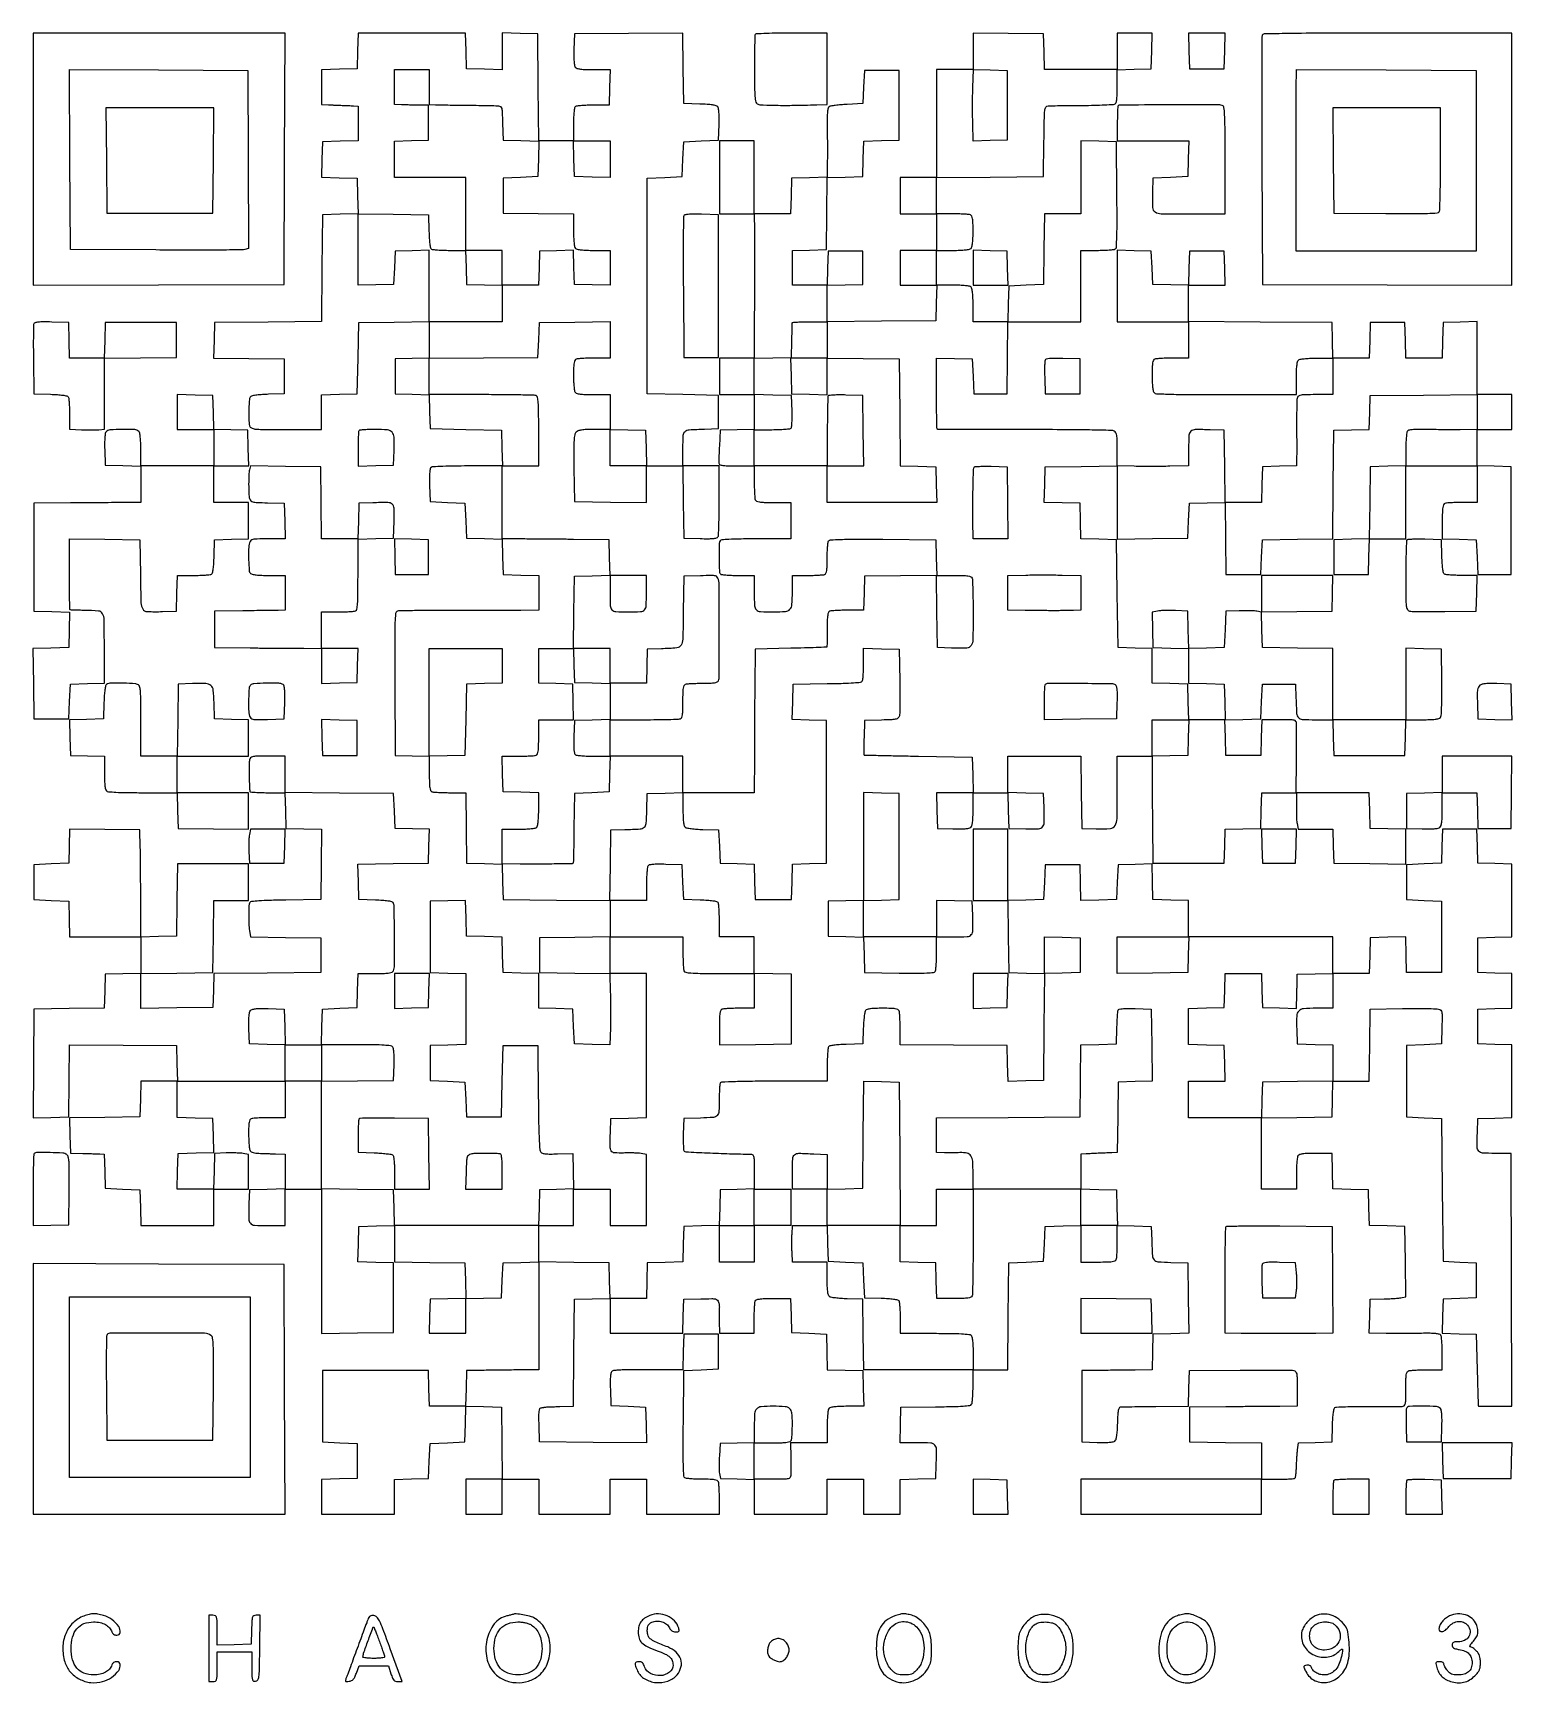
# Model space of a CAD drawing. Extents: x 179 to 1071, y 112 to 1107.
import ezdxf

# ---------------------------------------------------------------- set-up
doc = ezdxf.new("R2010")
doc.units = 0

msp = doc.modelspace()

# ---------------------------------------------------------------- linework, layer by layer
for points in [[(374.783832, 1096.25), (374.5, 1085.5), (363.75, 1085.216168), (353, 1084.932337), (353, 1074.466168), (353, 1064), (357.25, 1063.788296, 0.001158), (359.167431, 1063.697233, 0.000711), (361.426562, 1063.598404, 0.000713), (363.661971, 1063.50699, 0.001274), (365.5, 1063.439142, -0.001185), (367.232676, 1063.375491, -0.000899), (369.132812, 1063.297757, -0.000908), (370.915713, 1063.218363, -0.00212), (372.25, 1063.150846), (375, 1063), (375, 1052.533832), (375, 1042.067663), (364.25, 1041.783832), (353.5, 1041.5), (353.216515, 1030.784171), (352.93303, 1020.068343), (363.716515, 1019.784171), (374.5, 1019.5), (374.783485, 1008.784171), (375.06697, 998.068343), (364.283485, 997.784171), (353.5, 997.5), (353.236165, 965.263835), (352.97233, 933.02767), (320.736165, 932.763835), (288.5, 932.5), (288.216371, 921.769986), (287.932742, 911.039971), (309.216371, 910.769986), (330.5, 910.5), (330.5, 900), (330.5, 889.5), (321.054124, 889.209882, 0.009679), (317.346001, 889.024093, 0.013265), (314.020329, 888.704018, 0.009997), (311.288784, 888.312199, 0.133347), (310.373712, 887.89519, 0.20101), (309.51104, 886.243559, 0.010957), (309.13582, 880.266421, 0.01745), (309.100481, 874.259667, 0.054104), (309.653743, 870.25, 0.213201), (310.687475, 868.932612, 0.0961), (312.835432, 868.282876, 0.024195), (317.383932, 868.038171, 0.001342), (331.608408, 868), (353, 868), (353, 878.466168), (353, 888.932337), (363.75, 889.216168), (374.5, 889.5), (375, 911), (375.5, 932.5), (396.75, 932.769888), (418, 933.039775), (418, 922.054871), (418, 911.069966), (407.75, 910.784983), (397.5, 910.5), (397.5, 900), (397.5, 889.5), (407.715399, 889.215399), (417.930798, 888.930798), (418.215399, 878.715399), (418.5, 868.5), (440, 868), (461.5, 867.5), (461.783832, 856.75), (462.067663, 846), (441.283832, 845.984687, 0.003666), (433.225379, 845.919662, 0.005576), (426.226833, 845.733781, 0.002272), (420.253532, 845.481255, 0.130376), (419.211769, 845.152042, 0.19692), (418.604266, 844.294865, 0.033714), (418.278982, 842.282937, 0.023663), (418.138177, 839.195195, 0.006827), (418.211769, 834.417355), (418.5, 824.5), (429, 824), (439.5, 823.5), (440, 813), (440.5, 802.5), (451.216508, 802.216508), (461.933016, 801.933016), (462.216508, 791.216508), (462.5, 780.5), (473.25, 780.216168), (484, 779.932337), (484, 769.466168), (484, 759), (473.25, 758.847657, -0.002815), (467.216693, 758.796125, -0.000576), (456.551562, 758.777356, -0.000606), (444.156683, 758.784849, -0.000569), (431.5, 758.822264, 0.001664), (419.491596, 758.831473, 0.002552), (409.089083, 758.751726, 0.000859), (400.102868, 758.621512, 0.071164), (398.73943, 758.403865, 0.300746), (397.657466, 757.082542, 0.01689), (397.278896, 751.529582, 0.009319), (397.119251, 741.332272, 0.000763), (397.23943, 714.679258), (397.5, 671.5), (407.75, 671.215017), (418, 670.930034), (418, 660.572006, 0.005378), (418.059653, 655.025624, 0.030449), (418.302828, 652.080782, 0.063222), (418.767938, 650.397244, 0.204941), (419.581787, 649.606989, 0.071989), (420.637653, 649.367906, 0.005931), (423.459683, 649.178303, 0.007843), (426.846957, 649.044306, 0.005963), (430.5619, 649), (439.960225, 649), (440.230112, 627.75), (440.5, 606.5), (451.216508, 606.216508), (461.933016, 605.933016), (462.216508, 595.216508), (462.5, 584.5), (494.75, 584.236147), (527, 583.972294), (527, 573.006035), (527, 562.039775), (505.75, 561.769888), (484.5, 561.5), (484.5, 551), (484.5, 540.5), (505.687975, 540.230293), (526.875951, 539.960586), (527.187975, 528.730293, -0.00407), (527.287094, 523.683563, -0.002551), (527.324867, 517.778125, -0.00256), (527.302623, 511.96257, -0.004671), (527.215829, 507.216515), (526.931657, 496.93303), (516.215829, 497.216515), (505.5, 497.5), (505, 508), (504.5, 518.5), (494.25, 518.784983), (484, 519.069966), (484, 529.501151), (484, 539.932337), (473.25, 540.216168), (462.5, 540.5), (462.216508, 551.216508), (461.933016, 561.933016), (451.216508, 562.216508), (440.5, 562.5), (440.215829, 573.283485), (439.931657, 584.06697), (429.215829, 583.783485), (418.5, 583.5), (418.5, 562), (418.5, 540.5), (429.25, 540.216168), (440, 539.932337), (440, 518.5), (440, 497.067663), (429.25, 496.783832), (418.5, 496.5), (418.5, 486), (418.5, 475.5), (429, 475), (439.5, 474.5), (440, 464), (440.5, 453.5), (451, 453.5), (461.5, 453.5), (462, 475), (462.5, 496.5), (473, 496.5), (483.5, 496.5), (483.764478, 465.085018, 0.00212), (483.947609, 450.618451, 0.006554), (484.240803, 440.849768, 0.004087), (484.605952, 433.736106, 0.159652), (485.17947, 432.283752, 0.152034), (486.18927, 431.62747, 0.042223), (488.06571, 431.26628, 0.027054), (490.935724, 431.117851, 0.007638), (495.414992, 431.197133), (504.5, 431.496799), (504.783473, 420.783752), (505.066946, 410.070705), (494.783473, 409.785353), (484.5, 409.5), (484.216168, 398.75), (483.932337, 388), (440.5, 388), (397.067663, 388), (396.783832, 398.75), (396.5, 409.5), (374.75, 409.769502), (353, 410.039005), (353, 442.5), (353, 474.960995), (374.75, 475.230498), (396.5, 475.5), (396.788859, 484.850715, 0.009044), (396.84141, 488.957683, 0.018924), (396.703614, 492.150171, 0.020746), (396.412685, 494.513859, 0.132968), (395.916414, 495.600715, 0.187927), (394.578855, 496.342848, 0.017933), (390.794432, 496.719388, 0.013218), (384.72827, 496.943179, 0.00261), (373.843724, 497), (352.932337, 497), (353.216168, 507.75), (353.5, 518.5), (364, 519), (374.5, 519.5), (374.784983, 529.75), (375.069966, 540), (385.427994, 540, 0.005378), (390.974376, 540.059653, 0.030449), (393.919218, 540.302828, 0.063222), (395.602756, 540.767938, 0.204941), (396.393011, 541.581787, 0.091395), (396.994457, 544.811315, 0.001635), (396.969186, 562.480041, 0.001141), (396.843095, 580.536674, 0.14012), (396.199653, 582.711195, 0.199883), (395.411, 583.262532, 0.01918), (393.055937, 583.684251, 0.019108), (389.800174, 584.012968, 0.00836), (385.464966, 584.211195), (375.5, 584.5), (375.216371, 595.230014), (374.932742, 605.960029), (396.216371, 606.230014), (417.5, 606.5), (417.784593, 616.714635), (418.069185, 626.92927), (407.784593, 627.214635), (397.5, 627.5), (397, 638), (396.5, 648.5), (363.75, 648.763664), (331, 649.027329), (331, 660.013664), (331, 671), (320.519052, 671, 0.003621), (313.889173, 670.951984, 0.047056), (311.438963, 670.685023, 0.152909), (310.229783, 670.014936, 0.139298), (309.564029, 668.75, 0.052474), (309.322294, 666.407041, 0.003242), (309.382006, 659.402264, 0.003708), (309.537487, 652.46968, 0.042166), (309.849214, 649.75, 0.332156), (310.185313, 649.448606, 0.004776), (313.030144, 649.220312, 0.010918), (316.442778, 649.054024, 0.006713), (320.466168, 649), (330.932337, 649), (331.216168, 638.25), (331.5, 627.5), (342.269789, 627.215968), (353.039577, 626.931935), (352.769789, 605.715968), (352.5, 584.5), (331.546095, 584.229091, 0.003026), (321.539116, 584.039139, 0.010967), (315.179799, 583.740256, 0.009455), (310.820846, 583.356524, 0.228051), (309.809205, 582.729091, 0.133393), (309.251535, 580.93893, 0.00708), (309.115218, 574.911309, 0.011876), (309.207357, 568.888902, 0.0349), (309.657397, 564.769669), (310.15027, 562.039338), (331.325135, 561.769669), (352.5, 561.5), (352.5, 551), (352.5, 540.5), (320.284831, 540.236193), (288.069661, 539.972386), (287.784831, 529.736193), (287.5, 519.5), (265.75, 519.230498), (244, 518.960995), (244, 529.460995), (244, 539.960995), (265.75, 540.230498), (287.5, 540.5), (287.769502, 562.25), (288.039005, 584), (298.519502, 584), (309, 584), (309, 595), (309, 606), (287.519502, 606), (266.039005, 606), (265.769502, 584.25), (265.5, 562.5), (254.75, 562.216168), (244, 561.932337), (243.953106, 583.716168, 0.000727), (243.920247, 592.826318, 0.000671), (243.860325, 602.185374, 0.000669), (243.78459, 610.524462, 0.00223), (243.703106, 616), (243.5, 626.5), (222.285202, 626.769785), (201.070403, 627.03957), (200.785202, 616.769785), (200.5, 606.5), (190, 606), (179.5, 605.5), (179.5, 595), (179.5, 584.5), (190, 584), (200.5, 583.5), (200.783832, 572.75), (201.067663, 562), (222.533832, 562), (244, 562), (244, 551.033832), (244, 540.067663), (233.25, 539.783832), (222.5, 539.5), (222.215235, 529.269787), (221.930471, 519.039573), (200.715235, 518.769787), (179.5, 518.5), (179.236292, 485.716029), (178.972584, 452.932058), (189.736292, 453.216029), (200.5, 453.5), (200.769541, 475.263827), (201.039082, 497.027655), (233.269541, 496.763827), (265.5, 496.5), (265.783832, 485.75), (266.067663, 475), (255.067663, 475), (244.067663, 475), (243.783832, 464.25), (243.5, 453.5), (222.216371, 453.230014), (200.932742, 452.960029), (201.216371, 442.312465), (201.5, 431.6649), (209, 431.490145, -0.001128), (212.070482, 431.411668, -0.001181), (215.094411, 431.320402, -0.001132), (217.70589, 431.229492, -0.005239), (219.215017, 431.157695), (221.930034, 431), (222.215017, 420.75), (222.5, 410.5), (233, 410), (243.5, 409.5), (243.783832, 398.75), (244.067663, 388), (266.033832, 388), (288, 388), (288, 399), (288, 410), (298.5, 410), (309, 410), (309, 420.454687), (309, 430.909374), (305.75, 431.443641, 0.025929), (304.039527, 431.634436, 0.007609), (301.398438, 431.750775, 0.00762), (298.418357, 431.791197, 0.008112), (295.5, 431.738954), (288.5, 431.5), (288.216168, 420.75), (287.932337, 410), (276.932337, 410), (265.932337, 410), (266.216168, 420.75), (266.5, 431.5), (277.284606, 431.784183), (288.069211, 432.068365), (287.784606, 442.284183), (287.5, 452.5), (276.75, 452.783832), (266, 453.067663), (266, 464.033832), (266, 475), (298.5, 475), (331, 475), (331, 464), (331, 453), (321.581787, 453, 0.005951), (317.859224, 452.955695, 0.007831), (314.465525, 452.821697, 0.005915), (311.638111, 452.632106, 0.07203), (310.581787, 452.393011, 0.190061), (309.785864, 451.663266, 0.071459), (309.315682, 450.197627, 0.035402), (309.070745, 447.679954, 0.006995), (309.015313, 443.143011, 0.009521), (309.086359, 439.729884, 0.012559), (309.288396, 436.624584, 0.010019), (309.571846, 434.061101, 0.108977), (309.923453, 433.089615, 0.138758), (310.563693, 432.515865, 0.042405), (311.787419, 432.040986, 0.037149), (313.366603, 431.702499, 0.026998), (315.158141, 431.553638, -0.000805), (317.228709, 431.490407, -0.000375), (319.913641, 431.40207, -0.000372), (322.73135, 431.30515, -0.00052), (325.25, 431.214023), (331, 431), (331, 420.533832), (331, 410.067663), (320.25, 409.783832), (309.5, 409.5), (309.204946, 401, 0.009927), (309.071849, 392.034911, 0.179688), (310.066531, 389.397028, 0.203196), (312.49751, 388.211645, 0.01319), (320.519052, 388), (331, 388), (331, 399), (331, 410), (342, 410), (353, 410), (353, 366.480498), (353, 322.960995), (374.75, 323.230498), (396.5, 323.5), (396.5, 344.5), (396.5, 365.5), (385.716515, 365.784171), (374.93303, 366.068343), (375.216515, 376.784171), (375.5, 387.5), (386.25, 387.783832), (397, 388.067663), (397, 377.053719), (397, 366.039775), (418.25, 365.769888), (439.5, 365.5), (439.783485, 354.784171), (440.06697, 344.068343), (429.283485, 343.784171), (418.5, 343.5), (418.215017, 333.25), (417.930034, 323), (428.965017, 323), (440, 323), (440, 333.466168), (440, 343.932337), (450.75, 344.216168), (461.5, 344.5), (462, 355), (462.5, 365.5), (473.25, 365.783832), (484, 366.067663), (484, 333.533832), (484, 301), (472.75, 300.925726, 0.000756), (467.680609, 300.884593, 0.000467), (461.720312, 300.821651, 0.000468), (455.83123, 300.748444, 0.000842), (451, 300.675726), (440.5, 300.5), (440.216168, 289.75), (439.932337, 279), (429, 279), (418.067663, 279), (417.783832, 289.75), (417.5, 300.5), (385.5, 300.5), (353.5, 300.5), (353.5, 279), (353.5, 257.5), (364, 257), (374.5, 256.5), (374.5, 246), (374.5, 235.5), (363.75, 235.216168), (353, 234.932337), (353, 224.466168), (353, 214), (375, 214), (397, 214), (397, 224.465017), (397, 234.930034), (407.25, 235.215017), (417.5, 235.5), (418, 246), (418.5, 256.5), (429, 257), (439.5, 257.5), (439.784686, 268.334198), (440.069372, 279.168395), (450.784686, 278.834198), (461.5, 278.5), (461.769502, 256.75), (462.039005, 235), (451.019502, 235), (440, 235), (440, 224.5), (440, 214), (451, 214), (462, 214), (462, 224.5), (462, 235), (473, 235), (484, 235), (484, 224.5), (484, 214), (505.5, 214), (527, 214), (527, 224.5), (527, 235), (538, 235), (549, 235), (549, 224.5), (549, 214), (571, 214), (593, 214), (593, 222.918213, 0.006277), (592.955669, 226.449196, 0.008159), (592.821697, 229.68135, 0.006338), (592.631778, 232.373807, 0.070946), (592.393011, 233.418213, 0.194682), (591.644645, 234.219983, 0.068336), (590.110608, 234.692539, 0.033702), (587.463534, 234.944731, 0.006483), (582.643011, 235.015313, -0.008114), (579.048739, 235.079664, -0.011074), (575.814373, 235.261873, -0.008082), (573.13823, 235.515761, -0.114203), (572.235705, 235.833164, -0.241759), (571.554811, 236.993173, -0.006458), (571.289065, 243.104718, -0.008037), (571.155496, 252.337414, -0.001667), (571.235705, 268.567852), (571.5, 300.5), (582, 301), (592.5, 301.5), (592.5, 312), (592.5, 322.5), (582, 322.5), (571.5, 322.5), (571.216168, 311.75), (570.932337, 301), (559.716168, 300.937986, -0.000941), (554.72994, 300.919805, -0.000623), (549.004124, 300.916842, -0.000627), (543.440907, 300.927876, -0.00122), (539, 300.95309, 0.008376), (535.267205, 300.920862, 0.011482), (531.912207, 300.758528, 0.008361), (529.138138, 300.513688, 0.119889), (528.211769, 300.182459, 0.19297), (527.605143, 299.309896, 0.033421), (527.279663, 297.285875, 0.023559), (527.138636, 294.189726, 0.006866), (527.211769, 289.417355), (527.5, 279.5), (538, 279), (548.5, 278.5), (548.783973, 267.736102), (549.067945, 256.972204), (516.783973, 257.236102), (484.5, 257.5), (484.215017, 267.75, -0.005701), (484.131666, 272.833769, -0.025298), (484.267872, 275.81914, -0.042295), (484.592015, 277.593223, -0.313728), (485.215017, 278.11535, 0.009077), (485.779979, 278.176421, 0.006293), (486.416286, 278.265064, 0.006348), (487.025475, 278.365688, 0.012974), (487.5, 278.463035, -0.04467), (488.200358, 278.56102, -0.002025), (490.625618, 278.671865, -0.003374), (493.508206, 278.772433, -0.002409), (496.736147, 278.847686), (504.972294, 279), (505.236147, 311.25), (505.5, 343.5), (516.25, 343.783832), (527, 344.067663), (527, 333.533832), (527, 323), (548.965017, 323), (570.930034, 323), (571.215017, 333.25), (571.5, 343.5), (581.722245, 343.784677, -0.003488), (588.334543, 343.922669, -0.050684), (590.662172, 343.718733, -0.165802), (591.830539, 343.053969, -0.120322), (592.534088, 341.720206, -0.014931), (592.746531, 340.752221, -0.015552), (592.897539, 339.786309, -0.015411), (592.976104, 338.945432, -0.063258), (592.943422, 338.435529, 0.043569), (592.876339, 337.788254, 0.002158), (592.850897, 335.645124, 0.003471), (592.849335, 333.095394, 0.002501), (592.881579, 330.25), (593, 323), (603.5, 323), (614, 323), (614, 331.918213, -0.006277), (614.044331, 335.449196, -0.008159), (614.178303, 338.68135, -0.006338), (614.368222, 341.373807, -0.070946), (614.606989, 342.418213, -0.204941), (615.397244, 343.232062, -0.063222), (617.080782, 343.697172, -0.030449), (620.025624, 343.940347, -0.005378), (625.572006, 344), (635.930034, 344), (636.215017, 333.75), (636.5, 323.5), (647, 323), (657.5, 322.5), (657.783492, 311.783492), (658.066984, 301.066984), (668.783492, 300.783492), (679.5, 300.5), (679.783832, 289.75), (680.067663, 279), (670.233832, 279, 0.008652), (665.945271, 278.925781, 0.018432), (662.637701, 278.688986, 0.019308), (660.201559, 278.328414, 0.151095), (659.2, 277.8, 0.150969), (658.671932, 276.799696, 0.019349), (658.311224, 274.369558, 0.018472), (658.074295, 271.071747, 0.008695), (658, 266.8), (658, 257), (646.939812, 257), (635.879624, 257), (636.005865, 248.25, -0.001027), (636.04936, 244.734939, -0.001212), (636.07562, 241.409375, -0.001058), (636.085045, 238.601305, -0.007648), (636.066053, 237.25, -0.15749), (635.614629, 235.980962, -0.180944), (634.529323, 235.302638, -0.047129), (632.101853, 235.043371, -0.003053), (625, 235), (614, 235), (614, 246), (614, 257), (624.893011, 257, 0.005003), (630.756842, 257.058671, 0.029178), (633.833669, 257.300233, 0.06089), (635.585285, 257.763049, 0.209079), (636.393011, 258.581787, 0.069666), (636.631409, 259.612488, 0.006839), (636.821697, 262.16144, 0.008541), (636.955641, 265.220668, 0.006668), (637, 268.546604, 0.022801), (636.706202, 274.98586, 0.187618), (635.4215, 277.565157, 0.168407), (632.655197, 278.748051, 0.017601), (625.5, 279, 0.018529), (618.200532, 278.729405, 0.185219), (615.485481, 277.449907, 0.17634), (614.252343, 274.651262, 0.016485), (614, 266.999799), (614, 257.069966), (603.75, 256.784983), (593.5, 256.5), (592.970418, 249, 0.009238), (592.809463, 245.908595, 0.009315), (592.763426, 242.821875, 0.009163), (592.822694, 240.13329, 0.036753), (593.009432, 238.5), (593.578029, 235.5), (603.789014, 235.215017), (614, 234.930034), (614, 224.465017), (614, 214), (636, 214), (658, 214), (658, 224.5), (658, 235), (669, 235), (680, 235), (680, 224.5), (680, 214), (691, 214), (702, 214), (702, 224.466168), (702, 234.932337), (712.75, 235.216168), (723.5, 235.5), (723.795054, 244, 0.009943), (723.9279, 252.967356, 0.180053), (722.931202, 255.604424, 0.2029), (720.496251, 256.789002, 0.013105), (712.447116, 257), (701.932337, 257), (702.216168, 267.75), (702.5, 278.5), (723.409228, 278.698619, 0.002817), (733.806455, 278.855962, 0.012035), (740.00521, 279.13407, 0.012627), (744.063125, 279.517286, 0.225229), (745.143915, 280.198619, 0.115145), (745.470651, 281.13425, 0.007691), (745.731394, 283.981782, 0.01076), (745.918688, 287.420453, 0.007831), (745.984687, 291.25), (746, 301), (756.486147, 301), (766.972294, 301), (767.236147, 333.25), (767.5, 365.5), (778, 366), (788.5, 366.5), (789, 377), (789.5, 387.5), (800.25, 387.783832), (811, 388.067663), (811, 377.033832), (811, 366), (821.393011, 366, 0.005351), (826.960143, 366.059586, 0.030363), (829.913621, 366.30265, 0.063068), (831.601595, 366.76761, 0.205218), (832.393011, 367.581787, 0.072102), (832.632129, 368.638915, 0.005887), (832.821697, 371.475801, 0.007809), (832.955696, 374.880803, 0.005929), (833, 378.616771), (833, 388.069966), (843.25, 387.784983), (853.5, 387.5), (853.75078, 379, 0.008001), (854.167162, 369.85434, 0.165236), (855.196667, 367.34273, 0.196929), (857.49116, 366.190479, 0.012174), (865.2603, 365.784869), (875.5, 365.5), (875.769789, 344.284032), (876.039577, 323.068065), (865.269789, 322.784032), (854.5, 322.5), (854.216168, 311.75), (853.932337, 301), (843.716168, 300.878498, -0.000018), (839.011865, 300.822715, -0.00001), (833.269749, 300.754941, -0.00001), (827.453221, 300.686515, -0.000016), (822.5, 300.628498), (811.5, 300.5), (811.5, 279), (811.5, 257.5), (820.850715, 257.211141, 0.009201), (824.892546, 257.160695, 0.018158), (828.099804, 257.296226, 0.018909), (830.507799, 257.577687, 0.135457), (831.565629, 258.054467, 0.155031), (832.207107, 259.05425, 0.027795), (832.668713, 261.249332, 0.02215), (833.009433, 264.409522, 0.008399), (833.214914, 268.843326, -0.005968), (833.423172, 273.864777, -0.031747), (833.743385, 276.592446, -0.066436), (834.231494, 278.10059, -0.264839), (835, 278.63465, -0.01907), (836.110313, 278.69176, -0.000368), (841.850999, 278.763631, -0.000888), (848.552126, 278.83069, -0.000595), (856.216168, 278.88465), (875.932337, 279), (876.216168, 289.75), (876.5, 300.5), (907, 300.779881, -0.001543), (918.833446, 300.851959, -0.002337), (929.128125, 300.834787, -0.000876), (937.982137, 300.763127, -0.057195), (939.5, 300.573771, -0.168817), (940.592675, 299.868988, -0.121614), (941.191055, 298.534141, -0.040844), (941.448808, 295.905343, -0.004024), (941.5, 289.544095), (941.5, 279.000412), (931, 278.939798, 0.000371), (925.512826, 278.904048, 0.00011), (917.121875, 278.841297, 0.000111), (907.692912, 278.766623, 0.000119), (898.5, 278.689593), (876.5, 278.5), (876.5, 268), (876.5, 257.5), (898.25, 257.230498), (920, 256.960995), (920, 245.980498), (920, 235), (865.5, 235), (811, 235), (811, 224.5), (811, 214), (865.5, 214), (920, 214), (920, 224.5), (920, 235), (929.940983, 235, 0.00746), (933.786464, 235.057378, 0.011518), (937.105837, 235.233054, 0.00599), (939.864695, 235.476159, 0.233445), (940.372299, 235.793375, 0.10677), (940.574085, 236.362294, 0.00702), (940.773561, 238.103455, 0.009921), (940.942349, 240.203897, 0.007236), (941.049745, 242.543375, -0.005029), (941.157143, 245.132315, -0.003738), (941.325846, 247.988754, -0.003778), (941.525526, 250.681363, -0.008533), (941.726907, 252.716215), (942.216955, 256.932429), (952.358477, 257.216215), (962.5, 257.5), (962.788805, 267.464966, -0.008416), (962.987076, 271.790426, -0.018954), (963.316526, 275.05615, -0.018924), (963.738947, 277.427478, -0.195608), (964.288805, 278.230394, -0.134951), (965.267295, 278.550002, -0.002653), (970.578586, 278.773852, -0.006148), (976.822542, 278.926984, -0.004062), (984, 278.95641, 0.000341), (991.250894, 278.932183, 0.000479), (997.726562, 278.921168, 0.000282), (1003.186899, 278.920185, 0.00646), (1004.75, 278.940981, 0.150543), (1006.016919, 279.36796, 0.185809), (1006.694457, 280.403322, 0.049738), (1006.955759, 282.713302, 0.003312), (1007, 289.393011, -0.005351), (1007.059586, 294.960143, -0.030363), (1007.30265, 297.913621, -0.063068), (1007.76761, 299.601595, -0.205218), (1008.581787, 300.393011, -0.07203), (1009.638111, 300.632106, -0.005915), (1012.465525, 300.821697, -0.007831), (1015.859224, 300.955695, -0.005951), (1019.581787, 301), (1029, 301), (1028.984687, 310.75, 0.007993), (1028.917412, 314.581548, 0.010939), (1028.726302, 318.026457, 0.007917), (1028.45999, 320.877782, 0.114509), (1028.126581, 321.829429, 0.196609), (1027.220955, 322.472579, 0.032607), (1025.067193, 322.829141, 0.022473), (1021.717902, 323.009962, 0.006044), (1016.391893, 322.99349, -0.001772), (1011.475564, 322.936275, -0.001086), (1005.67828, 322.901944, -0.001088), (999.938622, 322.892906, -0.001939), (995.215017, 322.914061), (984.930034, 323), (985.215017, 333.25), (985.5, 343.5), (994, 343.75078, 0.004883), (997.420749, 343.885152, 0.00568), (1000.669884, 344.081597, 0.005082), (1003.412997, 344.30679, 0.033635), (1004.769818, 344.524806), (1007.039636, 345.048052), (1006.769818, 366.274026), (1006.5, 387.5), (995.783492, 387.783492), (985.066984, 388.066984), (984.783492, 398.783492), (984.5, 409.5), (973.783492, 409.783492), (963.066984, 410.066984), (962.783492, 420.783492), (962.5, 431.5), (952.712919, 431.5, 0.00665), (947.739107, 431.433843, 0.028066), (944.767521, 431.187479, 0.048144), (942.919948, 430.74503, 0.170654), (941.978232, 430, 0.109035), (941.605034, 428.965489, 0.009918), (941.304487, 426.223437, 0.012476), (941.090353, 422.902151, 0.009445), (941.015313, 419.25), (941, 410), (930.5, 410), (920, 410), (920, 431.480112), (920, 452.960225), (941.25, 453.230112), (962.5, 453.5), (962.783832, 464.25), (963.067663, 475), (974.014329, 475), (984.960995, 475), (985.230498, 496.75), (985.5, 518.5), (1005, 518.783711, -0.002831), (1012.63663, 518.85157, -0.003993), (1019.442999, 518.819151, -0.002348), (1025.173356, 518.719172, -0.054764), (1026.784677, 518.505956, -0.127702), (1028.071722, 517.811162, -0.160964), (1028.720143, 516.631456, -0.049294), (1028.920598, 514.275298, -0.003551), (1028.784677, 507.722245), (1028.5, 497.5), (1018, 497), (1007.5, 496.5), (1007.5, 475), (1007.5, 453.5), (1018, 453), (1028.5, 452.5), (1029, 409.5), (1029.5, 366.5), (1039.5, 366), (1049.5, 365.5), (1049.5, 355), (1049.5, 344.5), (1039.5, 344), (1029.5, 343.5), (1029.215407, 333.285365), (1028.930815, 323.07073), (1039.215407, 322.785365), (1049.5, 322.5), (1050.050293, 301, 0.000841), (1050.275652, 292.738752, 0.001379), (1050.497602, 285.742188, 0.000127), (1050.715128, 279.48009, 0.161135), (1050.800293, 279.25, 0.220822), (1051.004844, 279.148119, 0.000736), (1053.880671, 279.073438, 0.003784), (1057.155695, 279.01801, 0.002339), (1061.006247, 279), (1071.012494, 279), (1070.756247, 355.25), (1070.5, 431.5), (1060.704844, 431.5, -0.013476), (1053.2306, 431.701484, -0.207462), (1050.977276, 432.826381, -0.175915), (1050.063646, 435.326274, -0.009205), (1050.204946, 444), (1050.5, 452.5), (1060.75, 452.784983), (1071, 453.069966), (1071, 475), (1071, 496.930034), (1060.75, 497.215017), (1050.5, 497.5), (1050.5, 508), (1050.5, 518.5), (1060.75, 518.784983), (1071, 519.069966), (1071, 529.5), (1071, 539.930034), (1060.75, 540.215017), (1050.5, 540.5), (1050.5, 551), (1050.5, 561.5), (1060.75, 561.784983), (1071, 562.069966), (1071, 584), (1071, 605.930034), (1060.75, 606.215017), (1050.5, 606.5), (1050.215017, 616.75), (1049.930034, 627), (1039.5, 627), (1029.069966, 627), (1028.784983, 616.75), (1028.5, 606.5), (1018, 606), (1007.5, 605.5), (1007.5, 595), (1007.5, 584.5), (1018, 584), (1028.5, 583.5), (1028.5, 562), (1028.5, 540.5), (1018, 540.5), (1007.5, 540.5), (1007.215829, 551.283485), (1006.931657, 562.06697), (996.215829, 561.783485), (985.5, 561.5), (985.216168, 550.75), (984.932337, 540), (973.966168, 540), (963, 540), (963, 551), (963, 562), (919.5, 562), (876, 562), (876, 572.966168), (876, 583.932337), (865.25, 584.216168), (854.5, 584.5), (854.215817, 595.284606), (853.931635, 606.069211), (843.715817, 605.784606), (833.5, 605.5), (833, 595), (832.5, 584.5), (821.784171, 584.216515), (811.068343, 583.93303), (810.784171, 594.716515), (810.5, 605.5), (800, 605.5), (789.5, 605.5), (789, 595), (788.5, 584.5), (777.75, 584.216168), (767, 583.932337), (767, 605.466168), (767, 627), (756.5, 627), (746, 627), (746, 605.5), (746, 584), (756.480498, 584), (766.960995, 584), (767.230498, 562.25), (767.5, 540.5), (778.263808, 540.216028), (789.027617, 539.932056), (788.763808, 507.716028), (788.5, 475.5), (777.784171, 475.216515), (767.068343, 474.93303), (766.784171, 485.716515), (766.5, 496.5), (734.25, 496.763853), (702, 497.027706), (702, 506.432066, 0.005959), (701.955694, 510.149321, 0.007839), (701.821697, 513.538545, 0.005926), (701.632097, 516.362208, 0.072001), (701.393011, 517.418213, 0.195813), (700.640217, 518.221211, 0.068138), (699.093468, 518.690975, 0.033385), (696.417502, 518.937985, 0.006325), (691.515456, 519, 0.008505), (687.246787, 518.927386, 0.022826), (684.218642, 518.685644, 0.029015), (682.121827, 518.29689, 0.160543), (681.162563, 517.695876, 0.131421), (680.722996, 516.740901, 0.010763), (680.312947, 514.000112, 0.013854), (679.980158, 510.65896, 0.010217), (679.790118, 506.945876), (679.5, 497.5), (669.535034, 497.211195, 0.00836), (665.199826, 497.012968, 0.019108), (661.944063, 496.684251, 0.01918), (659.589, 496.262532, 0.199883), (658.800347, 495.711195, 0.117226), (658.495095, 494.827893, 0.006962), (658.252233, 491.991726, 0.010173), (658.077211, 488.573123, 0.007309), (658.015313, 484.75), (658, 475), (626.059017, 475, 0.002375), (612.881197, 474.937409, 0.005014), (602.661783, 474.737818, 0.001386), (594.260559, 474.466117, 0.250586), (593.523529, 474.03807, 0.114568), (593.287138, 473.33751, 0.006655), (593.096337, 471.070962, 0.00982), (592.956918, 468.3415, 0.007049), (592.904095, 465.28807, -0.010015), (592.708179, 456.855637, -0.17412), (591.684735, 454.351908, -0.192162), (589.336973, 453.19375, -0.012655), (581.650095, 452.78388), (571.5, 452.5), (571.210352, 443.089648, 0.008055), (571.156654, 439.426942, 0.011889), (571.237748, 436.213125, 0.007219), (571.406881, 433.550798, 0.179583), (571.710352, 432.894746, 0.185337), (572.752469, 432.434798, 0.000748), (585.681974, 431.81845, 0.004015), (599.08223, 431.307527, 0.004237), (612.25, 431.022982, -0.239241), (613.1784, 430.536355, -0.113742), (613.707645, 429.255554, -0.037196), (613.949572, 426.60367, -0.004155), (614, 420.534983), (614, 410.069966), (603.75, 409.784983), (593.5, 409.5), (593.216508, 398.783492), (592.933016, 388.066984), (582.216508, 387.783492), (571.5, 387.5), (571.216508, 376.783492), (570.933016, 366.066984), (560.216508, 365.783492), (549.5, 365.5), (549.216168, 354.75), (548.932337, 344), (538, 344), (527.067663, 344), (526.783832, 354.75), (526.5, 365.5), (505.25, 365.769888), (484, 366.039775), (484, 377.019888), (484, 388), (494.5, 388), (505, 388), (505, 399), (505, 410), (516, 410), (527, 410), (527, 399), (527, 388), (538, 388), (549, 388), (549, 409.454687), (549, 430.909374), (545.75, 431.438054, 0.026027), (544.023953, 431.62732, 0.007294), (541.312056, 431.742883, 0.007336), (538.236869, 431.783875, 0.00766), (535.205937, 431.733367, -0.02408), (529.734629, 431.821837, -0.23639), (527.800497, 432.951386, -0.146258), (527.045025, 435.506288, -0.007936), (527.204946, 444), (527.5, 452.5), (538.25, 452.783832), (549, 453.067663), (549, 496.533832), (549, 540), (538, 540), (527, 540), (527, 551), (527, 562), (549, 562), (571, 562), (571, 552.581787, 0.005951), (571.044305, 548.859224, 0.007831), (571.178303, 545.465525, 0.005915), (571.367894, 542.638111, 0.07203), (571.606989, 541.581787, 0.257256), (572.653901, 540.698559, 0.030951), (575.756048, 540.27619, 0.016256), (581.284365, 540.049786, 0.002106), (593.106989, 540), (614, 540), (614, 529.5), (614, 519), (605.081787, 519, 0.006277), (601.550804, 518.955669, 0.008159), (598.31865, 518.821697, 0.006338), (595.626193, 518.631778, 0.070946), (594.581787, 518.393011, 0.205372), (593.767428, 517.600948, 0.062982), (593.302552, 515.9105, 0.030315), (593.059548, 512.952209, 0.005337), (593, 507.373509), (593, 496.960995), (614.75, 497.230498), (636.5, 497.5), (636.5, 518.5), (636.5, 539.5), (625.25, 539.782751), (614, 540.065502), (614, 551.032751), (614, 562), (603.5, 562), (593, 562), (592.984687, 571.75, 0.007309), (592.922789, 575.573123, 0.010173), (592.747767, 578.991726, 0.006962), (592.504905, 581.827893, 0.117226), (592.199653, 582.711195, 0.199883), (591.411, 583.262532, 0.01918), (589.055937, 583.684251, 0.019108), (585.800174, 584.012968, 0.00836), (581.464966, 584.211195), (571.5, 584.5), (571, 595), (570.5, 605.5), (560.582645, 605.788231, 0.006827), (555.804805, 605.861823, 0.023663), (552.717063, 605.721018, 0.033714), (550.705135, 605.395734, 0.19692), (549.847958, 604.788231, 0.115445), (549.524351, 603.860149, 0.007585), (549.266219, 601.014355, 0.010675), (549.080714, 597.578609, 0.007755), (549.015313, 593.75), (549, 584), (537.980112, 584), (526.960225, 584), (527.230112, 605.25), (527.5, 626.5), (536, 626.75078, 0.008001), (545.14566, 627.167162, 0.165236), (547.65727, 628.196667, 0.196929), (548.809521, 630.49116, 0.012174), (549.215131, 638.2603), (549.5, 648.5), (560.25, 648.783832), (571, 649.067663), (571, 639.156276, 0.007712), (571.071032, 634.551004, 0.02181), (571.310195, 631.344941, 0.027853), (571.696233, 629.145733, 0.16359), (572.304124, 628.162563, 0.131421), (573.259099, 627.722996, 0.010763), (575.999888, 627.312947, 0.013854), (579.34104, 626.980158, 0.010217), (583.054124, 626.790118), (592.5, 626.5), (593, 616.5), (593.5, 606.5), (603.716519, 606.215387), (613.933039, 605.930773), (614.216519, 595.215387), (614.5, 584.5), (625.5, 584.5), (636.5, 584.5), (636.783481, 595.215387), (637.066961, 605.930773), (647.283481, 606.215387), (657.5, 606.5), (657.5, 649.5), (657.5, 692.5), (647.216527, 692.785353), (636.933054, 693.070705), (637.216527, 703.785353), (637.5, 714.5), (657.954182, 714.771356, 0.003119), (667.702827, 714.961522, 0.011195), (673.921097, 715.261055, 0.009749), (678.185034, 715.645931, 0.227649), (679.188869, 716.271356, 0.115493), (679.497908, 717.156312, 0.007613), (679.744599, 719.866211, 0.010701), (679.921968, 723.138134, 0.007776), (679.984687, 726.783832), (680, 736.067663), (690.75, 735.783832), (701.5, 735.5), (701.783977, 716.5, -0.002821), (701.853191, 709.05996, -0.003982), (701.824654, 702.430555, -0.002334), (701.730103, 696.84836, -0.054888), (701.523677, 695.284869, -0.140292), (700.814297, 694.045051, -0.13698), (699.550087, 693.354301, -0.045905), (697.054923, 693.012708, -0.004125), (690.7397, 692.784869), (680.5, 692.5), (680.215017, 682.25, 0.002655), (680.126293, 678.304897, 0.004294), (680.097461, 674.947722, 0.000908), (680.1028, 672.009134, 0.234244), (680.215017, 671.784798, 0.157185), (680.475734, 671.694048, 0.000068), (689.963161, 671.475715, 0.000998), (700.518409, 671.255331, 0.000606), (713, 671.034798), (745.5, 670.5), (745.783832, 659.75), (746.067663, 649), (735, 649), (723.932337, 649), (724.216168, 638.25), (724.5, 627.5), (733.850715, 627.211141, 0.009044), (737.957683, 627.15859, 0.018924), (741.150171, 627.296386, 0.020746), (743.513859, 627.587315, 0.132968), (744.600715, 628.083586, 0.154085), (745.271246, 629.124417, 0.035127), (745.685192, 631.205854, 0.024181), (745.929838, 634.346734, 0.007345), (746, 639.122445), (746, 649), (756.466168, 649), (766.932337, 649), (767.216168, 638.25), (767.5, 627.5), (777.722245, 627.215323, 0.013848), (785.5543, 627.214168, 0.210395), (787.951391, 628.349379, 0.179386), (788.934656, 630.971409, 0.009619), (788.795054, 640), (788.5, 648.5), (777.75, 648.783832), (767, 649.067663), (767, 660.033832), (767, 671), (788.980498, 671), (810.960995, 671), (811.230498, 649.25), (811.5, 627.5), (820.243181, 627.211167, 0.024894), (828.807297, 627.354664, 0.253904), (831.707167, 629.188248, 0.123466), (832.847959, 633.408946, 0.004572), (833, 650.035184), (833, 671), (843.5, 671), (854, 671), (854.072108, 649.75, 0.000577), (854.112764, 640.807622, 0.000513), (854.17529, 631.510937, 0.000515), (854.248715, 623.149459, 0.00159), (854.322108, 617.5), (854.5, 606.5), (876, 606.5), (897.5, 606.5), (897.784613, 616.716519), (898.069227, 626.933039), (908.784613, 627.216519), (919.5, 627.5), (919.783832, 638.25), (920.067663, 649), (930.533832, 649), (941, 649), (941.118483, 642.75, -0.003315), (941.149254, 640.253473, -0.004066), (941.143574, 637.92126, -0.003396), (941.109567, 635.962285, -0.029059), (941.037521, 635.088333, 0.045642), (941.000227, 634.329926, 0.011884), (941.080631, 633.110708, 0.01198), (941.239271, 631.719961, 0.011978), (941.464351, 630.338333), (942.090626, 627), (952.51033, 627), (962.930034, 627), (963.215017, 616.75), (963.5, 606.5), (985.25, 606.230498), (1007, 605.960995), (1007, 616.446666), (1007, 626.932337), (996.25, 627.216168), (985.5, 627.5), (985.216168, 638.25), (984.932337, 649), (962.892969, 649), (940.853601, 649), (941.056235, 668.75, 0.000717), (941.124457, 676.480008, 0.001016), (941.161324, 683.359375, 0.000572), (941.174011, 689.170399, 0.014627), (941.129435, 690.75, 0.149832), (940.659923, 692.016871, 0.179178), (939.590362, 692.693164, 0.049014), (937.245457, 692.95522, 0.003336), (930.533832, 693), (920.067663, 693), (919.783832, 682.25), (919.5, 671.5), (909, 671.5), (898.5, 671.5), (898.216515, 682.215829), (897.93303, 692.931657), (908.716515, 693.215829), (919.5, 693.5), (920, 704), (920.5, 714.5), (930.5, 714.5), (940.5, 714.5), (940.75078, 706, 0.00791), (941.169857, 696.758299, 0.169892), (942.21204, 694.277454, 0.200091), (944.52214, 693.185518, 0.011647), (952.48522, 693), (962.932337, 693), (963.216168, 682.25), (963.5, 671.5), (985, 671.5), (1006.5, 671.5), (1006.783832, 682.25), (1007.067663, 693), (1016.911387, 693, 0.007666), (1021.536619, 693.070921, 0.022588), (1024.707922, 693.311871, 0.030009), (1026.861611, 693.706004, 0.160628), (1027.85998, 694.331286, 0.156728), (1028.372347, 695.607424, 0.00746), (1028.63344, 700.26892, 0.009591), (1028.772656, 706.638857, 0.003585), (1028.732424, 715.581286), (1028.5, 735.5), (1017.75, 735.783832), (1007, 736.067663), (1007, 714.533832), (1007, 693), (985, 693), (963, 693), (963, 714.480112), (963, 735.960225), (941.75, 736.230112), (920.5, 736.5), (920.216901, 747.177815), (919.933801, 757.855629), (917.216901, 758.392768, 0.034915), (915.681113, 758.586346, 0.007159), (912.94809, 758.699182, 0.007504), (909.76203, 758.737218, 0.00699), (906.5, 758.681599), (898.5, 758.433291), (898, 747.466646), (897.5, 736.5), (886.783064, 736.216504), (876.066129, 735.933007), (875.783064, 747.216504), (875.5, 758.5), (868, 758.80649, 0.00875), (864.887785, 758.879154, 0.008451), (861.738653, 758.844334, 0.008399), (858.967904, 758.720242, 0.030401), (857.216691, 758.504929), (853.933383, 757.896876), (854.216691, 747.198438), (854.5, 736.5), (865.25, 736.216168), (876, 735.932337), (876, 725.5), (876, 715.067663), (886.75, 714.783832), (897.5, 714.5), (897.783832, 703.75), (898.067663, 693), (887.067663, 693), (876.067663, 693), (875.783832, 703.75), (875.5, 714.5), (864.75, 714.783832), (854, 715.067663), (854, 725.498849), (854, 735.930034), (843.75, 736.215017), (833.5, 736.5), (833, 769), (832.5, 801.5), (821.783492, 801.783492), (811.066984, 802.066984), (810.783492, 812.783492), (810.5, 823.5), (799.716515, 823.784171), (788.93303, 824.068343), (789.216515, 834.784171), (789.5, 845.5), (811.25, 845.769502), (833, 846.039005), (833, 823.999615), (833, 801.960225), (854.25, 802.230112), (875.5, 802.5), (876, 813), (876.5, 823.5), (887.230404, 823.783633), (897.960808, 824.067266), (898.230404, 802.283633), (898.5, 780.5), (909, 780.5), (919.5, 780.5), (920, 791), (920.5, 801.5), (941.736361, 801.769848), (962.972722, 802.039696), (963.236361, 834.769848), (963.5, 867.5), (974.215387, 867.783481), (984.930773, 868.066961), (985.215387, 878.283481), (985.5, 888.5), (1017.75, 888.763853), (1050, 889.027706), (1050, 878.513853), (1050, 868), (1039.75, 867.884747, -0.002544), (1035.074997, 867.855964, -0.001478), (1029.462039, 867.866556, -0.001478), (1023.836814, 867.910425, -0.002494), (1019.12077, 867.984666, 0.00629), (1014.000905, 868.026387, 0.024063), (1010.816251, 867.85889, 0.036689), (1008.786978, 867.502172, 0.191958), (1007.886083, 866.849919, 0.113947), (1007.54783, 865.887335, 0.00812), (1007.277418, 863.042414, 0.011099), (1007.083523, 859.603877, 0.008139), (1007.015313, 855.783832), (1007, 846.067663), (996.25, 845.783832), (985.5, 845.5), (985.230591, 823.783635), (984.961183, 802.06727), (974.230591, 801.783635), (963.5, 801.5), (963.5, 791), (963.5, 780.5), (974, 780.5), (984.5, 780.5), (984.783832, 791.25), (985.067663, 802), (996.033832, 802), (1007, 802), (1007, 824), (1007, 846), (1028.5, 846), (1050, 846), (1050, 835), (1050, 824), (1041.081787, 824, 0.006277), (1037.550804, 823.955669, 0.008159), (1034.31865, 823.821697, 0.006338), (1031.626193, 823.631778, 0.070946), (1030.581787, 823.393011, 0.204941), (1029.767938, 822.602756, 0.063222), (1029.302828, 820.919218, 0.030449), (1029.059653, 817.974376, 0.005378), (1029, 812.427994), (1029, 802.069966), (1039.25, 801.784983), (1049.5, 801.5), (1050, 791), (1050.5, 780.5), (1060.5, 780.5), (1070.5, 780.5), (1070.5, 813), (1070.5, 845.5), (1060.25, 845.784983), (1050, 846.069966), (1050, 857.034983), (1050, 868), (1060.5, 868), (1071, 868), (1071, 878.5), (1071, 889), (1060.5, 889), (1050, 889), (1050, 911.034983), (1050, 933.069966), (1039.75, 932.784983), (1029.5, 932.5), (1029.216168, 921.75), (1028.932337, 911), (1018, 911), (1007.067663, 911), (1006.783832, 921.75), (1006.5, 932.5), (996, 932.5), (985.5, 932.5), (985.216168, 921.75), (984.932337, 911), (974, 911), (963.067663, 911), (962.783832, 921.75), (962.5, 932.5), (919.25, 932.760623), (876, 933.021245), (876, 944.010623), (876, 955), (887.034983, 955), (898.069966, 955), (897.784983, 965.25), (897.5, 975.5), (887, 975.5), (876.5, 975.5), (876.214647, 965.216527), (875.929295, 954.933054), (865.214647, 955.216527), (854.5, 955.5), (854, 965.5), (853.5, 975.5), (843.25, 975.784983), (833, 976.069966), (833, 954.534983), (833, 933), (854.5, 933), (876, 933), (876, 922), (876, 911), (866.581787, 911, 0.005951), (862.859224, 910.955695, 0.007831), (859.465525, 910.821697, 0.005915), (856.638111, 910.632106, 0.07203), (855.581787, 910.393011, 0.195123), (854.779618, 909.642994, 0.068495), (854.309523, 908.105917, 0.033615), (854.062206, 905.449162, 0.006405), (854, 900.593011, 0.009539), (854.075751, 896.62258, 0.019202), (854.315267, 893.499944, 0.020076), (854.678473, 891.177004, 0.148618), (855.2, 890.2, 0.18839), (856.651349, 889.564044, 0.003247), (865.448316, 889.264184, 0.005532), (878.031735, 889.056342, 0.001363), (898.7, 889), (941, 889), (941, 898.8, -0.008695), (941.074295, 903.071747, -0.018472), (941.311224, 906.369558, -0.019349), (941.671932, 908.799696, -0.150969), (942.2, 909.8, -0.150969), (943.200304, 910.328068, -0.019349), (945.630442, 910.688776, -0.018472), (948.928253, 910.925705, -0.008695), (953.2, 911), (963, 911), (963, 900), (963, 889), (952.567388, 889, 0.004734), (946.665848, 888.944129, 0.034798), (943.857977, 888.694977, 0.086533), (942.34465, 888.175433, 0.193605), (941.588638, 887.25, 0.067466), (941.37424, 885.984115, 0.002383), (941.233828, 881.020313, 0.004379), (941.147061, 875.140404, 0.003046), (941.147691, 868.5, -0.000779), (941.178759, 861.790711, -0.001038), (941.18484, 855.696214, -0.000725), (941.171914, 850.584911, -0.01064), (941.126441, 848.784983), (941, 846.069966), (930.75, 845.784983), (920.5, 845.5), (920.216168, 834.75), (919.932337, 824), (908.985671, 824), (898.039005, 824), (897.769502, 845.75), (897.5, 867.5), (889, 867.795054, 0.009898), (880.039138, 867.928611, 0.179012), (877.399726, 866.937651, 0.203743), (876.212849, 864.514002, 0.01335), (876, 856.543332), (876, 846.124768), (864.75, 845.812384, -0.004056), (859.698016, 845.713112, -0.002552), (853.79375, 845.675138, -0.002561), (847.984411, 845.697181, -0.004692), (843.25, 845.783832), (833, 846.067663), (833, 855.998648, 0.005238), (832.940391, 861.68816, 0.037799), (832.676458, 864.41431, 0.088615), (832.111415, 865.967822, 0.139338), (831.097048, 866.948062, 0.117742), (829.287649, 867.423578, 0.00124), (816.206355, 867.686646, 0.003353), (799.603338, 867.867994, 0.001365), (777.012061, 867.901566, -0.000639), (756.978563, 867.90224, -0.001055), (740.054068, 867.960143, -0.000063), (724.823734, 868.046313, -0.197409), (724.47452, 868.192146, -0.193918), (724.189977, 868.86083, -0.000644), (724.026423, 877.972777, -0.003399), (723.924744, 888.281846, -0.002161), (723.93983, 900.283832), (724, 911.067663), (734.75, 910.783832), (745.5, 910.5), (746, 900), (746.5, 889.5), (756.5, 889.5), (766.5, 889.5), (766.769502, 911.25), (767.039005, 933), (789.019502, 933), (811, 933), (811, 954.5), (811, 976), (820.75, 976.015313, 0.007617), (824.576903, 976.079625, 0.010521), (828.007324, 976.261873, 0.007391), (830.850025, 976.515258, 0.115994), (831.764295, 976.833164, 0.241759), (832.445189, 977.993173, 0.006458), (832.710935, 984.104718, 0.008037), (832.844504, 993.337414, 0.001667), (832.764295, 1009.567852), (832.5, 1041.5), (821.75, 1041.783832), (811, 1042.067663), (811, 1020.033832), (811, 998), (800.019888, 998), (789.039775, 998), (788.769888, 976.75), (788.5, 955.5), (778, 955), (767.5, 954.5), (767.216168, 943.75), (766.932337, 933), (756.466168, 933), (746, 933), (746, 942.8, 0.008695), (745.925705, 947.071747, 0.018472), (745.688776, 950.369558, 0.019349), (745.328068, 952.799696, 0.150969), (744.8, 953.8, 0.150969), (743.799696, 954.328068, 0.019349), (741.369558, 954.688776, 0.018472), (738.071747, 954.925705, 0.008695), (733.8, 955), (724, 955), (724, 965.5), (724, 976), (733.8, 976, 0.008695), (738.071747, 976.074295, 0.018472), (741.369558, 976.311224, 0.019349), (743.799696, 976.671932, 0.150969), (744.8, 977.2, 0.148618), (745.321527, 978.177004, 0.020076), (745.684733, 980.499944, 0.019202), (745.924249, 983.62258, 0.009539), (746, 987.593011, 0.006405), (745.937794, 992.449162, 0.033615), (745.690477, 995.105917, 0.068495), (745.220382, 996.642994, 0.195123), (744.418213, 997.393011, 0.07203), (743.361889, 997.632106, 0.005915), (740.534475, 997.821697, 0.007831), (737.140776, 997.955695, 0.005951), (733.418213, 998), (724, 998), (724, 1008.986147), (724, 1019.972294), (756.25, 1020.236147), (788.5, 1020.5), (788.769888, 1041.75, -0.00133), (788.986866, 1055.875505, -0.024584), (789.287052, 1060.337404, -0.105053), (789.964194, 1062.342587, -0.247842), (791.269888, 1063.142923, -0.012224), (792.82212, 1063.204351, -0.000527), (798.27928, 1063.281046, -0.000899), (804.750524, 1063.35354, -0.00064), (812, 1063.41243, 0.003938), (819.18016, 1063.518117, 0.005939), (825.432812, 1063.733748, 0.002596), (830.749633, 1064.008039, 0.127332), (831.75, 1064.328524, 0.199385), (832.330887, 1065.152865, 0.025981), (832.698528, 1067.316724, 0.021495), (832.930977, 1070.479673, 0.007594), (833, 1075.024034), (833, 1084.930034), (843.25, 1085.215017), (853.5, 1085.5), (853.783832, 1096.25), (854.067663, 1107), (843.533832, 1107), (833, 1107), (833, 1096), (833, 1085), (811.033832, 1085), (789.067663, 1085), (788.783832, 1095.75), (788.5, 1106.5), (767.25, 1106.769888), (746, 1107.039775), (746, 1096.019888), (746, 1085), (735, 1085), (724, 1085), (724, 1052.5), (724, 1020), (713, 1020), (702, 1020), (702, 1009), (702, 998), (713, 998), (724, 998), (724, 987), (724, 976), (713, 976), (702, 976), (702, 965.5), (702, 955), (713.033832, 955), (724.067663, 955), (723.783832, 944.25), (723.5, 933.5), (690.75, 933.236336), (658, 932.972671), (658, 943.952504), (658, 954.932337), (668.75, 955.216168), (679.5, 955.5), (679.5, 965.5), (679.5, 975.5), (669, 975.5), (658.5, 975.5), (658.215017, 965.25), (657.930034, 955), (647.465017, 955), (637, 955), (637, 965.465017), (637, 975.930034), (647.25, 976.215017), (657.5, 976.5), (657.769409, 998.216365), (658.038817, 1019.93273), (668.769409, 1020.216365), (679.5, 1020.5), (679.783492, 1031.216508), (680.066984, 1041.933016), (690.783492, 1042.216508), (701.5, 1042.5), (701.5, 1063.5), (701.5, 1084.5), (691, 1084.5), (680.5, 1084.5), (680, 1074.5), (679.5, 1064.5), (670, 1063.988659, 0.007505), (666.264704, 1063.73133, 0.010178), (662.901776, 1063.379819, 0.007422), (660.118407, 1062.98944, 0.103621), (659.176259, 1062.634068, 0.195441), (658.539076, 1061.736963, 0.032659), (658.182351, 1059.61135, 0.022723), (657.999518, 1056.322773, 0.006275), (658.012198, 1051.145409, -0.001785), (658.067243, 1046.328954, -0.001081), (658.099727, 1040.626089, -0.001082), (658.107484, 1034.963986, -0.001904), (658.085939, 1030.283832), (658, 1020.067663), (647.25, 1019.783832), (636.5, 1019.5), (636.216168, 1008.75), (635.932337, 998), (624.966168, 998), (614, 998), (614, 1020), (614, 1042), (603.5, 1042), (593, 1042), (593, 1020), (593, 998), (603.5, 998), (614, 998), (614.073195, 987.75, -0.00088), (614.09912, 982.932088, -0.00044), (614.115819, 976.839062, -0.000437), (614.122037, 970.533093, -0.000646), (614.115512, 965, 0.000049), (614.100749, 958.777523, 0.000018), (614.081275, 950.076563, 0.000018), (614.060782, 940.610342, 0.000022), (614.042318, 931.75), (614, 911), (603.5, 911), (593, 911), (593, 900), (593, 889), (603.5, 889), (614, 889), (614, 878.534983), (614, 868.069966), (603.75, 867.784983), (593.5, 867.5), (592.970473, 858, 0.00444), (592.795764, 854.269823, 0.006155), (592.710034, 850.923437, 0.003969), (592.694989, 848.119288, 0.074466), (592.827462, 847.25, 0.265757), (593.468535, 846.651097, 0.029121), (595.530407, 846.289366, 0.022331), (598.708453, 846.064015, 0.006534), (603.606989, 846), (614, 846), (614, 836.581787, 0.005951), (614.044305, 832.859224, 0.007831), (614.178303, 829.465525, 0.005915), (614.367894, 826.638111, 0.07203), (614.606989, 825.581787, 0.205218), (615.398405, 824.76761, 0.063068), (617.086379, 824.30265, 0.030363), (620.039857, 824.059586, 0.005351), (625.606989, 824), (636, 824), (636, 813), (636, 802), (615.059017, 802, 0.002906), (604.906459, 801.940998, 0.011241), (598.612218, 801.726255, 0.010236), (594.365223, 801.398347, 0.234063), (593.358309, 800.77074, 0.137372), (592.808364, 798.86213, 0.00451), (592.820502, 790.848274, 0.004641), (592.978944, 782.85394, 0.131876), (593.567759, 780.890363, 0.229755), (594.127022, 780.535394, 0.007304), (596.876555, 780.261544, 0.012798), (600.209397, 780.064442, 0.008369), (604.059017, 780), (614, 780), (614, 769.616631, 0.012288), (614.193785, 761.732444, 0.188521), (615.287496, 759.295215, 0.184037), (617.755069, 758.215938, 0.011612), (625.815741, 758.013655, 0.01974), (632.874624, 758.27926, 0.188273), (635.542006, 759.565364, 0.172907), (636.752978, 762.375334, 0.01612), (637, 770.035184), (637, 780), (645.918213, 780, 0.006277), (649.449196, 780.044331, 0.008159), (652.68135, 780.178303, 0.006338), (655.373807, 780.368222, 0.070946), (656.418213, 780.606989, 0.194682), (657.219983, 781.355355, 0.068336), (657.692539, 782.889392, 0.033702), (657.944731, 785.536466, 0.006483), (658.015313, 790.356989, -0.008114), (658.079664, 793.951261, -0.011074), (658.261873, 797.185627, -0.008082), (658.515761, 799.86177, -0.114203), (658.833164, 800.764295, -0.241759), (659.993173, 801.445189, -0.006458), (666.104718, 801.710935, -0.008037), (675.337414, 801.844504, -0.001667), (691.567852, 801.764295), (723.5, 801.5), (723.783633, 790.769596), (724.067266, 780.039192), (702.283633, 779.769596), (680.5, 779.5), (680.215017, 769.25), (679.930034, 759), (670.546804, 759, 0.005972), (666.837646, 758.955693, 0.007853), (663.455249, 758.821697, 0.005943), (660.637304, 758.632084, 0.071958), (659.581787, 758.393011, 0.205218), (658.76761, 757.601595, 0.063068), (658.30265, 755.913621, 0.030363), (658.059586, 752.960143, 0.005351), (658, 747.393011, -0.002252), (657.981991, 743.394156, -0.003647), (657.926563, 739.994283, -0.000684), (657.851924, 737.005214, -0.22111), (657.75, 736.800293, -0.161135), (657.51991, 736.715128, -0.000127), (651.257812, 736.497602, -0.001379), (644.261248, 736.275652, -0.000841), (636, 736.050293), (614.5, 735.5), (614.320665, 713.5, 0.00037), (614.246821, 703.536741, 0.000223), (614.173251, 691.720312, 0.000223), (614.110602, 679.975109, 0.000391), (614.070665, 670.25), (614, 649), (592.5, 649), (571, 649), (571, 660), (571, 671), (549, 671), (527, 671), (527, 682), (527, 693), (547.418213, 693, 0.002771), (555.357109, 693.043995, 0.004125), (562.303225, 693.178303, 0.001841), (568.220565, 693.363369, 0.083055), (569.418213, 693.606989, 0.200263), (570.226524, 694.377876, 0.065784), (570.694084, 695.989192, 0.03193), (570.939172, 698.792715, 0.00584), (571, 704, -0.00584), (571.060828, 709.207285, -0.03193), (571.305916, 712.010808, -0.065784), (571.773476, 713.622124, -0.200263), (572.581787, 714.393011, -0.070701), (573.623534, 714.631706, -0.006434), (576.287222, 714.821697, -0.008233), (579.484808, 714.955664, -0.006352), (582.974799, 715, 0.007316), (587.408285, 715.064877, 0.031205), (590.043837, 715.307119, 0.05551), (591.635045, 715.738864, 0.210146), (592.344304, 716.454858, 0.091144), (592.890882, 719.381674, 0.000553), (592.938037, 746.641473, 0.000797), (592.912095, 773.370941, 0.06091), (592.38243, 777.612412, 0.10896), (591.677923, 779.023822, 0.174606), (590.539145, 779.71426, 0.053451), (588.276802, 779.924152, 0.003425), (581.633136, 779.783693), (571.5, 779.5), (571.230153, 758.264071, -0.003245), (570.90817, 741.492979, -0.12708), (569.89363, 737.944666, -0.241952), (567.309273, 736.307363, -0.015112), (558, 735.75078), (549.5, 735.5), (549.215017, 725.25), (548.930034, 715), (537.965017, 715), (527, 715), (527, 725.5), (527, 736), (515.980498, 736), (504.960995, 736), (505.230498, 757.75), (505.5, 779.5), (516.25, 779.783832), (527, 780.067663), (527, 769.640821, 0.010855), (527.173214, 761.663313, 0.180339), (528.190236, 759.259575, 0.193036), (530.506319, 758.190878, 0.012734), (538, 758, 0.012707), (545.492344, 758.190439, 0.192687), (547.808678, 759.25706, 0.180645), (548.826317, 761.656506, 0.010922), (549, 769.606989), (549, 780), (538.033832, 780), (527.067663, 780), (526.783832, 790.75), (526.5, 801.5), (505, 801.722336, 0.00034), (495.980201, 801.809485, 0.000308), (486.657813, 801.887487, 0.000308), (478.311876, 801.947046, 0.000987), (472.75, 801.972336), (462, 802), (462, 824), (462, 846), (473, 846), (484, 846), (484, 866.893011, 0.002106), (483.950214, 878.715635, 0.016256), (483.72381, 884.243952, 0.030951), (483.301441, 887.346099, 0.257256), (482.418213, 888.393011, 0.086353), (481.16888, 888.638636, 0.000865), (472.071975, 888.821697, 0.002793), (461.574492, 888.956125, 0.001805), (449.418213, 889), (418, 889), (418, 899.986336), (418, 910.972671), (450.75, 911.236336), (483.5, 911.5), (484, 922), (484.5, 932.5), (505.75, 932.769888), (527, 933.039775), (527, 922.019888), (527, 911), (517.581787, 911, 0.005951), (513.859224, 910.955695, 0.007831), (510.465525, 910.821697, 0.005915), (507.638111, 910.632106, 0.07203), (506.581787, 910.393011, 0.195123), (505.779618, 909.642994, 0.068495), (505.309523, 908.105917, 0.033615), (505.062206, 905.449162, 0.006405), (505, 900.593011, 0.009539), (505.075751, 896.62258, 0.019202), (505.315267, 893.499944, 0.020076), (505.678473, 891.177004, 0.148618), (506.2, 890.2, 0.150969), (507.200304, 889.671932, 0.019349), (509.630442, 889.311224, 0.018472), (512.928253, 889.074295, 0.008695), (517.2, 889), (527, 889), (527, 878.5), (527, 868), (517.571429, 868, 0.007612), (512.790467, 867.927206, 0.028258), (509.789206, 867.665584, 0.046082), (507.807826, 867.190041, 0.11494), (506.551016, 866.408158, 0.15114), (505.692188, 864.779983, 0.031184), (505.289479, 861.523236, 0.016159), (505.131507, 855.955637, 0.002366), (505.229587, 844.658158), (505.5, 824.5), (527.25, 824.230498), (549, 823.960995), (549, 834.980498), (549, 846), (559.980498, 846), (570.960995, 846), (571.230498, 824.25), (571.5, 802.5), (581.417355, 802.211769, 0.00688), (586.160651, 802.139217, 0.023269), (589.254924, 802.278541, 0.0323), (591.282684, 802.597678, 0.20181), (592.119951, 803.194085, 0.127963), (592.43615, 804.219787, 0.00215), (592.676288, 810.191916, 0.005372), (592.852059, 817.181283, 0.003528), (592.911185, 825.232316), (592.917177, 846), (581.958588, 846), (571, 846), (571, 856.480948, -0.011573), (571.184972, 864.471708, -0.199796), (572.27627, 866.785637, -0.170244), (574.756564, 867.829771, -0.007926), (584, 868.24922), (592.5, 868.5), (592.5, 878.5), (592.5, 888.5), (571, 889), (549.5, 889.5), (549.5, 954.5), (549.5, 1019.5), (560, 1020), (570.5, 1020.5), (571, 1031), (571.5, 1041.5), (582, 1042), (592.5, 1042.5), (592.788859, 1051.850715, 0.009201), (592.839305, 1055.892546, 0.018158), (592.703774, 1059.099804, 0.018909), (592.422313, 1061.507799, 0.135457), (591.945533, 1062.565629, 0.155031), (590.94575, 1063.207107, 0.027795), (588.750668, 1063.668713, 0.02215), (585.590478, 1064.009433, 0.008399), (581.156674, 1064.214914), (571.5, 1064.5), (571.230073, 1085.763639), (570.960145, 1107.027278), (538.230073, 1106.763639), (505.5, 1106.5), (505.211141, 1097.149285, 0.009044), (505.15859, 1093.042317, 0.018924), (505.296386, 1089.849829, 0.020746), (505.587315, 1087.486141, 0.132968), (506.083586, 1086.399285, 0.154252), (507.125723, 1085.728393, 0.03506), (509.212082, 1085.314587, 0.024123), (512.362019, 1085.070076, 0.007308), (517.156276, 1085), (527.067663, 1085), (526.783832, 1074.281763), (526.5, 1063.563526), (517, 1063.529275, 0.00783), (513.269936, 1063.457408, 0.010783), (509.923437, 1063.268168, 0.007669), (507.152533, 1063.008637, 0.116595), (506.25, 1062.688495, 0.197255), (505.669421, 1061.85476, 0.025752), (505.301718, 1059.677139, 0.021367), (505.069131, 1056.4992, 0.007583), (505, 1051.940983), (505, 1042), (494.513853, 1042), (484.027706, 1042), (483.763853, 1074.25), (483.5, 1106.5), (472.75, 1106.783832), (462, 1107.067663), (462, 1096), (462, 1084.932337), (451.25, 1085.216168), (440.5, 1085.5), (440.216168, 1096.25), (439.932337, 1107), (407.5, 1107), (375.067663, 1107)], [(614.597384, 1106.15757, 0.131582), (614.386391, 1105.455423, 0.001139), (614.22813, 1099.79945, 0.003878), (614.111097, 1093.276816, 0.002479), (614.071475, 1085.695891, 0.003005), (614.128483, 1075.768173, 0.013153), (614.351764, 1069.904023, 0.016962), (614.723185, 1066.137051, 0.164766), (615.423424, 1064.719433, 0.185224), (617.404898, 1063.836696, 0.0069), (625.707086, 1063.512707, 0.010039), (636.756365, 1063.456043, 0.004115), (651.75, 1063.803633), (658, 1064), (658, 1085.5), (658, 1107), (636.559017, 1107, 0.003677), (628.30189, 1106.939273, 0.005908), (621.263382, 1106.752536, 0.001637), (615.179022, 1106.499188, 0.247987)], [(920.460009, 1105.75, 0.090591), (920.266358, 1104.709509, 0.000109), (920.198937, 1082.982812, 0.000984), (920.176611, 1058.652573, 0.000605), (920.241394, 1030), (920.5, 955.5), (995.75, 955.243674), (1071, 954.987348), (1071, 1030.993674), (1071, 1107), (995.968615, 1107, 0.000668), (957.448289, 1106.948566, 0.003471), (936.19131, 1106.744245, 0.001205), (921.475143, 1106.465155, 0.305157)], [(308.758677, 1030.77123), (309.017354, 977.04246), (306.758677, 976.494347, -0.057902), (304.987826, 976.276519, -0.000418), (290.035361, 976.188577, -0.001589), (272.903102, 976.156579, -0.001017), (253, 976.223117), (201.5, 976.5), (201.241383, 1030.758691), (200.982767, 1085.017383), (254.741383, 1084.758691), (308.5, 1084.5)], [(418, 1074.5), (418, 1064), (421.75, 1063.835336, 0.006085), (424.048834, 1063.762412, 0.000739), (429.098437, 1063.671192, 0.000878), (435.098989, 1063.582205, 0.000723), (441.5, 1063.507776, -0.000868), (447.790235, 1063.432818, -0.001189), (453.450661, 1063.342076, -0.000764), (458.207632, 1063.247234, -0.014059), (459.715017, 1063.17244, -0.15336), (460.959283, 1062.672517, -0.163686), (461.654808, 1061.562923, -0.0482), (461.987941, 1059.18336, -0.003743), (462.215017, 1052.75), (462.5, 1042.5), (473.283485, 1042.215829), (484.06697, 1041.931657), (483.783485, 1031.215829), (483.5, 1020.5), (473, 1020), (462.5, 1019.5), (462.5, 1009), (462.5, 998.5), (483.75, 998.230112), (505, 997.960225), (505, 988.180112, 0.008721), (505.074341, 983.918248, 0.018496), (505.311349, 980.626174, 0.019373), (505.672136, 978.199565, 0.150894), (506.2, 977.2, 0.150969), (507.200304, 976.671932, 0.019349), (509.630442, 976.311224, 0.018472), (512.928253, 976.074295, 0.008695), (517.2, 976), (527, 976), (527, 965.466168), (527, 954.932337), (516.25, 955.216168), (505.5, 955.5), (505.214635, 965.784593), (504.92927, 976.069185), (494.714635, 975.784593), (484.5, 975.5), (484.215017, 965.25), (483.930034, 955), (472.965017, 955), (462, 955), (462, 944), (462, 933), (440, 933), (418, 933), (418, 954.534983), (418, 976.069966), (407.75, 975.784983), (397.5, 975.5), (397, 965.5), (396.5, 955.5), (385.75, 955.216168), (375, 954.932337), (375, 976.486056), (375, 998.039775), (396.25, 997.769888), (417.5, 997.5), (417.788805, 987.535034, 0.00836), (417.987032, 983.199826, 0.019108), (418.315749, 979.944063, 0.01918), (418.737468, 977.589, 0.199883), (419.288805, 976.800347, 0.117226), (420.172107, 976.495095, 0.006962), (423.008274, 976.252233, 0.010173), (426.426877, 976.077211, 0.007309), (430.25, 976.015313), (440, 976), (440, 998), (440, 1020), (418.5, 1020), (397, 1020), (397, 1030.965017), (397, 1041.930034), (407.25, 1042.215017), (417.5, 1042.5), (417.5, 1053), (417.5, 1063.5), (411.5, 1063.544768, -0.002425), (408.89198, 1063.576879, -0.001806), (406.014062, 1063.636672, -0.001825), (403.300625, 1063.712764, -0.004142), (401.25, 1063.794768), (397, 1064), (397, 1074.5), (397, 1085), (407.5, 1085), (418, 1085)], [(766.5, 1063.5), (766.5, 1042.5), (756.315015, 1042.215735), (746.130031, 1041.931469), (745.815015, 1052.715735, -0.004778), (745.718551, 1057.625086, -0.002805), (745.692228, 1063.499921, -0.002805), (745.731823, 1069.374727, -0.004778), (745.839378, 1074.283996), (746.178757, 1085.067993), (756.339378, 1084.783996), (766.5, 1084.5)], [(1049.5, 1030), (1049.5, 975.5), (995.211905, 975.5), (940.92381, 975.5), (940.942857, 1025.75, -0.000032), (940.951538, 1045.331386, -0.000047), (940.961905, 1062.563467, -0.000022), (940.972765, 1077.239555, -0.00086), (940.980952, 1080.508612), (941, 1085.017225), (995.25, 1084.758612), (1049.5, 1084.5)], [(833.435618, 1063.102285, 0.186224), (833.259692, 1062.705323, 0.002127), (833.127963, 1059.759213, 0.006167), (833.031465, 1056.325566, 0.003941), (833, 1052.333333), (833, 1042), (854.533832, 1042), (876.067663, 1042), (875.783832, 1031.25), (875.5, 1020.5), (865, 1020), (854.5, 1019.5), (854.204946, 1011, 0.017378), (854.205453, 1001.813808, 0.257598), (855.800938, 999.146345, 0.129107), (859.504163, 998.118547, 0.003484), (876.519052, 998), (898, 998), (898, 1030.432612, 0.001086), (897.957183, 1050.149553, 0.01217), (897.732321, 1057.987485, 0.02522), (897.2953, 1062.196941, 0.286418), (896.25, 1063.408706, 0.076233), (893.288388, 1063.853117, 0.000413), (864.32012, 1063.735737, 0.000179), (834.57991, 1063.58002, 0.197459)], [(963.235953, 1030.25), (963.5, 998.5), (994.93202, 998.235498, 0.001697), (1010.901959, 998.155315, 0.00816), (1019.995146, 998.288929, 0.006635), (1026.009704, 998.555446, 0.241447), (1027.166708, 999.235498, 0.134731), (1027.492293, 1000.296498, 0.001088), (1027.738089, 1009.161365, 0.003824), (1027.920853, 1019.372002, 0.002438), (1027.984687, 1031.25), (1028, 1062), (995.485953, 1062), (962.971906, 1062)], [(571.470943, 996.784875, 0.090155), (571.273205, 995.737416, 0.000349), (571.199278, 983.53959, 0.001779), (571.174288, 969.692692, 0.001116), (571.238828, 953.499694), (571.5, 911.5), (582, 911.5), (592.5, 911.5), (592.5, 954.5), (592.5, 997.5), (582.232115, 997.785181, 0.006143), (577.216112, 997.862844, 0.023976), (574.118739, 997.724156, 0.035775), (572.174476, 997.401993, 0.247013)], [(179.460699, 931.75818, 0.087787), (179.264261, 930.743783, 0.001376), (179.184809, 924.817509, 0.003604), (179.161015, 917.914021, 0.002374), (179.228584, 909.973), (179.5, 889.5), (189.464966, 889.211195, -0.00836), (193.800174, 889.012968, -0.019108), (197.055937, 888.684251, -0.01918), (199.411, 888.262532, -0.199883), (200.199653, 887.711195, -0.115579), (200.504446, 886.838417, -0.007594), (200.747767, 884.161809, -0.010687), (200.922755, 880.930213, -0.007763), (200.984687, 877.329004), (201, 868.158008), (208.25, 867.829004, 0.005605), (211.264061, 867.726068, 0.00536), (214.325, 867.688694, 0.005319), (217.027433, 867.713417, 0.019086), (218.75, 867.813358), (222, 868.126717), (222, 889.543856), (222, 910.960995), (243.75, 911.230498), (265.5, 911.5), (265.5, 922), (265.5, 932.5), (244, 932.5), (222.5, 932.5), (222.216168, 921.75), (221.932337, 911), (211.5, 911), (201.067663, 911), (200.783832, 921.75), (200.5, 932.5), (190.232115, 932.785181, 0.006024), (185.155199, 932.864994, 0.024688), (182.079318, 932.724352, 0.038626), (180.174323, 932.392889, 0.243366)], [(658, 922.019502), (658, 911.039005), (679.75, 910.769502), (701.5, 910.5), (701.763809, 878.283692), (702.027617, 846.067383), (712.763809, 845.783692), (723.5, 845.5), (723.783832, 834.75), (724.067663, 824), (713.783832, 823.982071, 0.000327), (708.985954, 823.970566, 0.00017), (702.995876, 823.950244, 0.000169), (696.843147, 823.925202, 0.000257), (691.5, 823.898901, -0.000951), (686.124085, 823.879899, -0.000605), (679.867188, 823.877256, -0.000608), (673.72889, 823.889555, -0.001129), (668.75, 823.91683), (658, 824), (658, 835), (658, 846), (636, 846), (614, 846), (614, 856.898033), (614, 867.796066), (624.679945, 867.877978, 0.007446), (628.834592, 867.971729, 0.010992), (632.475194, 868.188366, 0.006459), (635.498221, 868.474394, 0.171179), (636.219593, 868.819593, 0.176004), (636.549493, 869.525912, 0.008268), (636.741674, 872.191049, 0.01279), (636.838207, 875.421662, 0.008766), (636.789648, 879.089648), (636.5, 888.5), (625.25, 888.782751), (614, 889.065502), (614, 900), (614, 910.934498), (625.25, 911.217249), (636.5, 911.5), (636.701561, 921.5, -0.00031), (636.782311, 925.386428, -0.000464), (636.858143, 928.782812, -0.00019), (636.92696, 931.694442, -0.010122), (636.951561, 932.25, -0.369579), (637.245346, 932.551454, -0.00482), (640.070146, 932.779688, -0.01105), (643.47065, 932.946041, -0.006695), (647.5, 933), (658, 933)], [(789.442274, 909.710164, 0.081166), (789.248144, 908.773814, 0.005233), (789.158783, 905.980936, 0.007531), (789.137174, 902.634259, 0.005535), (789.210159, 898.924983), (789.5, 889.5), (800, 889.5), (810.5, 889.5), (810.5, 900), (810.5, 910.5), (800.232115, 910.785181, 0.005823), (795.049899, 910.868732, 0.025951), (792.012272, 910.724596, 0.043922), (790.172333, 910.376284, 0.236652)], [(266, 878.533832), (266, 868), (277, 868), (288, 868), (288, 857), (288, 846), (266, 846), (244, 846), (244, 855.8, 0.008695), (243.925705, 860.071747, 0.018472), (243.688776, 863.369558, 0.019349), (243.328068, 865.799696, 0.150969), (242.8, 866.8, 0.186516), (240.297106, 867.907543, 0.01448), (232.838575, 868.048161, 0.013873), (225.365601, 867.765168, 0.20596), (223.083586, 866.600715, 0.132968), (222.587315, 865.513859, 0.020746), (222.296386, 863.150171, 0.018924), (222.15859, 859.957683, 0.009044), (222.211141, 855.850715), (222.5, 846.5), (233.25, 846.216168), (244, 845.932337), (244, 834.966168), (244, 824), (233.75, 823.929335, 0.000166), (228.365361, 823.890421, 0.000048), (220.048438, 823.826749, 0.000048), (210.674575, 823.753177, 0.000052), (201.5, 823.679335), (179.5, 823.5), (179.5, 791), (179.5, 758.5), (190.283485, 758.215829), (201.06697, 757.931657), (200.783485, 747.215829), (200.5, 736.5), (189.730211, 736.215968), (178.960423, 735.931935), (179.230211, 714.715968), (179.5, 693.5), (190, 693.5), (200.5, 693.5), (201, 704), (201.5, 714.5), (211.75, 714.784983), (222, 715.069966), (222, 736.467595, 0.003047), (221.897409, 753.30015, 0.119553), (220.980483, 756.888632, 0.254888), (218.519121, 758.513599, 0.018387), (210.080034, 758.915505, -0.002711), (206.834534, 758.968218, -0.004324), (204.061106, 759.052309, -0.001068), (201.64464, 759.15167, -0.187954), (201.413849, 759.2533, -0.194216), (201.17096, 759.826566, -0.000355), (200.998627, 770.335275, -0.002829), (200.891799, 780.987234, -0.003146), (200.911553, 791.269888), (201, 802.039775), (222.25, 801.769888), (243.5, 801.5), (243.769847, 780.264071, 0.003568), (244.10305, 763.474131, 0.129025), (245.177094, 759.789178, 0.254171), (247.861975, 758.206112, 0.017415), (257, 758.204946), (265.5, 758.5), (265.783832, 769.25), (266.067663, 780), (275.783832, 780.015313, 0.007334), (279.593987, 780.077213, 0.010202), (283.001664, 780.252233, 0.006997), (285.828483, 780.495121, 0.117134), (286.711195, 780.800347, 0.199883), (287.262532, 781.589, 0.01918), (287.684251, 783.944063, 0.019108), (288.012968, 787.199826, 0.00836), (288.211195, 791.535034), (288.5, 801.5), (298.75, 801.784983), (309, 802.069966), (309, 813.034983), (309, 824), (298.5, 824), (288, 824), (288, 835), (288, 846), (298.533832, 846), (309.067663, 846), (308.783832, 856.75), (308.5, 867.5), (298.284601, 867.784601), (288.069202, 868.069202), (287.784601, 878.284601), (287.5, 888.5), (276.75, 888.783832), (266, 889.067663)], [(658.616594, 888.188653, 0.13166), (658.396289, 887.455114, 0.001122), (658.231277, 881.500199, 0.003848), (658.109311, 874.635014, 0.002459), (658.068212, 866.654554), (658.063419, 846), (669.051597, 846), (680.039775, 846), (679.769888, 867.25), (679.5, 888.5), (669.330091, 888.784099, 0.008217), (665.393101, 888.829352, 0.012646), (661.987914, 888.726377, 0.007044), (659.172957, 888.530114, 0.237713)], [(375.666667, 867.333333, 0.178637), (375.399783, 866.754242, 0.004491), (375.195833, 863.817145, 0.009085), (375.048275, 860.320751, 0.006002), (375, 856.299502), (375, 845.932337), (385.75, 846.216168), (396.5, 846.5), (396.788833, 855.243181, 0.01597), (396.797608, 863.327865, 0.173655), (395.623445, 866.313137, 0.194582), (392.884026, 867.697171, 0.020868), (385.631483, 868, 0.006689), (382.020088, 867.951686, 0.010012), (378.868831, 867.804167, 0.005394), (376.236693, 867.599527, 0.17604)], [(309.629861, 843.748376, 0.05519), (309.164102, 840.699112, 0.010206), (309.045259, 835.011813, 0.01019), (309.158427, 829.324732, 0.05547), (309.621449, 826.283793, 0.137305), (310.355481, 825.044772, 0.13437), (311.631874, 824.354225, 0.045994), (314.122991, 824.011163, 0.004239), (320.357794, 823.783793), (330.5, 823.5), (330.783832, 812.75), (331.067663, 802), (320.650463, 802, 0.003769), (314.098572, 801.950607, 0.046615), (311.622381, 801.681532, 0.144838), (310.367068, 801.013448, 0.133842), (309.630286, 799.75, 0.05739), (309.039417, 795.764518, 0.015809), (309.033618, 789.416487, 0.010157), (309.359131, 783.041418, 0.180438), (310.2, 781.2, 0.150969), (311.200304, 780.671932, 0.019349), (313.630442, 780.311224, 0.018472), (316.928253, 780.074295, 0.008695), (321.2, 780), (331, 780), (331, 769.5), (331, 759), (326.75, 758.925959, -0.001248), (324.181695, 758.887627, -0.000166), (318.754688, 758.821979, -0.000192), (312.32041, 758.748755, -0.000161), (305.5, 758.675959), (288.5, 758.5), (288.5, 747.5), (288.5, 736.5), (310, 736.289091, 0.00027), (319.019799, 736.205478, 0.000244), (328.342187, 736.128653, 0.000245), (336.688123, 736.068039, 0.000784), (342.25, 736.039091), (353, 736), (353, 725.466168), (353, 714.932337), (363.75, 715.216168), (374.5, 715.5), (374.784983, 725.75), (375.069966, 736), (364.034983, 736), (353, 736), (353, 747), (353, 758), (362.418213, 758, 0.005951), (366.140776, 758.044305, 0.007831), (369.534475, 758.178303, 0.005915), (372.361889, 758.367894, 0.07203), (373.418213, 758.606989, 0.258602), (374.303692, 759.66196, 0.030077), (374.724381, 762.829945, 0.015924), (374.950419, 768.472196, 0.002049), (375, 780.573157), (375, 801.932337), (385.75, 802.216168), (396.5, 802.5), (396.784677, 812.722245, 0.013848), (396.785832, 820.5543, 0.210395), (395.650621, 822.951391, 0.179386), (393.028591, 823.934656, 0.009619), (384, 823.795054), (375.5, 823.5), (375.216168, 812.75), (374.932337, 802), (363.985671, 802), (353.039005, 802), (352.769502, 823.75), (352.5, 845.5), (331.366207, 845.748376), (310.232413, 845.996751)], [(766.769502, 823.75), (767.039005, 802), (756.519502, 802), (746, 802), (745.884747, 812.75, -0.003995), (745.854243, 823.920657, -0.004803), (746.010394, 834.42422, -0.001535), (746.271804, 843.913096, -0.130363), (746.681085, 845.285237, -0.241317), (747.180319, 845.590001, -0.006318), (749.86077, 845.756023, -0.011956), (753.090147, 845.83778, -0.007723), (756.830795, 845.785237), (766.5, 845.5)], [(1007.699448, 801.366114, 0.189029), (1007.415894, 800.716821, 0.001399), (1007.205463, 794.757934, 0.004982), (1007.050471, 787.881585, 0.003143), (1007, 779.852385, 0.001382), (1007.038242, 766.018763, 0.024894), (1007.283254, 761.593137, 0.09974), (1007.935588, 759.513125, 0.213541), (1009.25, 758.519478, 0.051289), (1010.83243, 758.322155, 0.002227), (1016.420312, 758.226511, 0.003771), (1023.057479, 758.192534, 0.002678), (1030.5, 758.250426), (1049.5, 758.5), (1049.783832, 769.25), (1050.067663, 780), (1040.783832, 780.015313, -0.007671), (1037.139377, 780.077238, -0.010583), (1033.871337, 780.252233, -0.007465), (1031.163707, 780.495462, -0.115915), (1030.288805, 780.800347, -0.199883), (1029.737468, 781.589, -0.01918), (1029.315749, 783.944063, -0.019108), (1028.987032, 787.199826, -0.00836), (1028.788805, 791.535034), (1028.5, 801.5), (1018.449448, 801.782781, 0.006672), (1014.547259, 801.840477, 0.010046), (1011.145783, 801.777033, 0.005301), (1008.300668, 801.636532, 0.183378)], [(745.393011, 778.418213, -0.082806), (745.636496, 777.224263, -0.001922), (745.821697, 771.455697, -0.00422), (745.955997, 764.677171, -0.002843), (746, 756.937265, -0.003963), (745.875362, 741.214225, -0.136899), (744.833162, 737.695561, -0.250325), (742.189772, 736.181488, -0.016074), (733, 736.204946), (724.5, 736.5), (724.230498, 758.25), (723.960995, 780), (734.373509, 780, -0.005337), (739.952209, 779.940452, -0.030315), (742.9105, 779.697448, -0.062982), (744.600948, 779.232572, -0.205372)], [(811, 769.437616), (811, 759), (806.5, 758.868421, -0.003172), (804.288395, 758.817793, -0.001276), (801.265625, 758.775493, -0.001262), (798.009591, 758.74646, -0.001598), (795, 758.736842, -0.001327), (791.583817, 758.745911, -0.000552), (786.971875, 758.775493, -0.000546), (782.032483, 758.81803, -0.000707), (777.5, 758.868421), (767, 759), (767, 769.467249), (767, 779.934498), (777.75, 780.217249, -0.004411), (782.678051, 780.303374, -0.0025), (788.646875, 780.325179, -0.002495), (794.663188, 780.287048, -0.004108), (799.75, 780.187616), (811, 779.875232)], [(505.215017, 725.75), (505.5, 715.5), (516.25, 715.216168), (527, 714.932337), (527, 704), (527, 693.067663), (516.25, 692.783832), (505.5, 692.5), (505.211769, 682.582645, 0.006827), (505.138177, 677.804805, 0.023663), (505.278982, 674.717063, 0.033714), (505.604266, 672.705135, 0.19692), (506.211769, 671.847958, 0.11554), (507.140491, 671.524324, 0.007548), (509.995583, 671.266219, 0.010646), (513.442256, 671.080711, 0.007729), (517.283832, 671.015313), (527.067663, 671), (526.783832, 660.25), (526.5, 649.5), (516, 649), (505.5, 648.5), (505.261946, 627.59528, -0.001265), (505.150105, 619.55984, -0.002067), (505.009875, 612.747375, -0.000246), (504.856938, 606.681525, -0.192242), (504.738121, 606.404787, -0.194701), (504.170345, 606.164195, -0.000421), (494.592531, 606.016918, -0.002868), (484.184408, 605.92534, -0.002165), (472.75, 605.93983), (462, 606), (462, 616.5), (462, 627), (471.8, 627, 0.008695), (476.071747, 627.074295, 0.018472), (479.369558, 627.311224, 0.019349), (481.799696, 627.671932, 0.150969), (482.8, 628.2, 0.150842), (483.32772, 629.199046, 0.01939), (483.688563, 631.623182, 0.018512), (483.925628, 634.911233, 0.008739), (484, 639.166168), (484, 648.932337), (473.25, 649.216168), (462.5, 649.5), (462.216168, 660.25), (461.932337, 671), (471.384381, 671, 0.00593), (475.119908, 671.044304, 0.007809), (478.524537, 671.178303, 0.005887), (481.361111, 671.367872, 0.0721), (482.418213, 671.606989, 0.205218), (483.23239, 672.398405, 0.063068), (483.69735, 674.086379, 0.030363), (483.940414, 677.039857, 0.005351), (484, 682.606989), (484, 693), (494.533832, 693), (505.067663, 693), (504.783832, 703.75), (504.5, 714.5), (494.25, 714.784983), (484, 715.069966), (484, 725.534983), (484, 736), (494.465017, 736), (504.930034, 736)], [(223.288805, 714.199653, 0.199883), (222.737468, 713.411, 0.01918), (222.315749, 711.055937, 0.019108), (221.987032, 707.800174, 0.00836), (221.788805, 703.464966), (221.5, 693.5), (211.216527, 693.214647), (200.933054, 692.929295), (201.216527, 682.214647), (201.5, 671.5), (211.75, 671.215017), (222, 670.930034), (222, 661.165017, 0.00874), (222.074375, 656.910654, 0.018513), (222.311444, 653.622935, 0.019392), (222.672291, 651.199003, 0.150838), (223.2, 650.2, 0.175114), (224.461379, 649.608191, 0.00935), (228.947392, 649.278893, 0.010469), (235.390155, 649.062087, 0.003175), (245.166168, 649), (265.932337, 649), (266.216168, 638.25), (266.5, 627.5), (287.75, 627.248378), (309, 626.996757), (309, 637.998378), (309, 649), (287.5, 649), (266, 649), (266, 660), (266, 671), (287.5, 671), (309, 671), (309, 681.965017), (309, 692.930034), (298.75, 693.215017), (288.5, 693.5), (288.21398, 703.234094, 0.018997), (287.703343, 710.802745, 0.186549), (286.269158, 713.596909, 0.175522), (283.283794, 714.790065, 0.016437), (275.243181, 714.788833), (266.5, 714.5), (266.230498, 692.75), (265.960995, 671), (254.980498, 671), (244, 671), (243.937986, 681.75, -0.001323), (243.922906, 686.579697, -0.00083), (243.929594, 692.228878, -0.000833), (243.954674, 697.790452, -0.001522), (243.996501, 702.327031, 0.008808), (243.973647, 706.597321, 0.017756), (243.776915, 709.957851, 0.018659), (243.445369, 712.468483, 0.131783), (242.93607, 713.577031, 0.203707), (240.917836, 714.617907, 0.010641), (233.479471, 715.012217, 0.012902), (226.125305, 715.055442, 0.137404)], [(310.2, 713.8, 0.180503), (309.356597, 711.952416, 0.010226), (309.033462, 705.575101, 0.015899), (309.043761, 699.22083, 0.057145), (309.639072, 695.216402, 0.125186), (310.35952, 693.930901, 0.157976), (311.551156, 693.283717, 0.049436), (313.903588, 693.082373, 0.003649), (320.375418, 693.216402), (330.5, 693.5), (330.788231, 703.417355, 0.006827), (330.861823, 708.195195, 0.023663), (330.721018, 711.282937, 0.033714), (330.395734, 713.294865, 0.19692), (329.788231, 714.152042, 0.135963), (327.14717, 714.954873, 0.010702), (319.734599, 714.980317, 0.009077), (312.237199, 714.709362, 0.184843)], [(831.788231, 714.152042, -0.19692), (832.395734, 713.294865, -0.033714), (832.721018, 711.282937, -0.023663), (832.861823, 708.195195, -0.006827), (832.788231, 703.417355), (832.5, 693.5), (810.75, 693.230498), (789, 692.960995), (789, 703.313831, -0.006011), (789.048276, 707.329587, -0.009096), (789.195833, 710.821355, -0.004501), (789.399791, 713.754352, -0.178606), (789.666667, 714.333333, -0.19909), (791.318303, 715.016802, -0.000905), (810.513046, 714.968934, -0.001196), (829.45216, 714.842117, -0.139975)], [(1051.698976, 713.769153, 0.124763), (1050.777081, 712.654842, 0.076572), (1050.28692, 711.012817, 0.036105), (1050.109284, 708.286528, 0.00588), (1050.209381, 702.983715), (1050.5, 693.5), (1060.78419, 693.214639), (1071.068381, 692.929279), (1070.78419, 703.714639), (1070.5, 714.5), (1061.989595, 714.785438, 0.010006), (1058.068435, 714.838436, 0.02299), (1055.121158, 714.683656, 0.02949), (1052.96852, 714.341998, 0.104125)], [(1029, 660.033832), (1029, 649.067663), (1018.25, 648.783832), (1007.5, 648.5), (1007.5, 638), (1007.5, 627.5), (1016.850715, 627.211141, 0.009044), (1020.957683, 627.15859, 0.018924), (1024.150171, 627.296386, 0.020746), (1026.513859, 627.587315, 0.132968), (1027.600715, 628.083586, 0.154085), (1028.271246, 629.124417, 0.035127), (1028.685192, 631.205854, 0.024181), (1028.929838, 634.346734, 0.007345), (1029, 639.122445), (1029, 649), (1039.466168, 649), (1049.932337, 649), (1050.216168, 638.25), (1050.5, 627.5), (1060.5, 627.5), (1070.5, 627.5), (1070.769502, 649.25), (1071.039005, 671), (1050.019502, 671), (1029, 671)], [(680, 616.567663), (680, 584.067663), (669.25, 583.783832), (658.5, 583.5), (658.5, 573), (658.5, 562.5), (669.216508, 562.216508), (679.933016, 561.933016), (680.216508, 551.216508), (680.5, 540.5), (701.428109, 540.22917, 0.002701), (711.928451, 540.150006, 0.012029), (718.091209, 540.285113, 0.012869), (722.095412, 540.572759, 0.230932), (723.162796, 541.22917, 0.115844), (723.482259, 542.147219, 0.007444), (723.73694, 544.990756, 0.010563), (723.920078, 548.422631, 0.007655), (723.984687, 552.25), (724, 562), (734.480948, 562, 0.01319), (742.50249, 562.211645, 0.203196), (744.933469, 563.397028, 0.179688), (745.928151, 566.034911, 0.009927), (745.795054, 575), (745.5, 583.5), (734.75, 583.783832), (724, 584.067663), (724, 573.033832), (724, 562), (702, 562), (680, 562), (680, 572.966168), (680, 583.932337), (690.75, 584.216168), (701.5, 584.5), (701.5, 616.5), (701.5, 648.5), (690.75, 648.783832), (680, 649.067663)], [(309.487534, 623.75, 0.029867), (309.274687, 622.038998, 0.008811), (309.15201, 619.398438, 0.008811), (309.11869, 616.41836, 0.009375), (309.192221, 613.5), (309.5, 606.5), (320, 606.5), (330.5, 606.5), (330.784983, 616.75), (331.069966, 627), (320.580296, 627), (310.090626, 627)], [(920.215017, 529.75), (920.5, 519.5), (930.75, 519.215017), (941, 518.930034), (941.153471, 522.715017, 0.00297), (941.219108, 524.612145, 0.001085), (941.290215, 527.297536, 0.001076), (941.35527, 530.233986, 0.001287), (941.403471, 533), (941.5, 539.5), (952.25, 539.783832), (963, 540.067663), (963, 529.533832), (963, 519), (953.035184, 519, 0.018261), (945.254957, 518.715759, 0.189805), (942.423692, 517.354446, 0.180768), (941.207496, 514.394003, 0.016288), (941.211167, 506.243181), (941.5, 497.5), (952.25, 497.216168), (963, 496.932337), (963, 485.986056), (963, 475.039775), (941.75, 474.769888), (920.5, 474.5), (920.216168, 463.75), (919.932337, 453), (897.966168, 453), (876, 453), (876, 464), (876, 475), (887.033832, 475), (898.067663, 475), (897.783832, 485.75), (897.5, 496.5), (886.75, 496.783832), (876, 497.067663), (876, 508), (876, 518.932337), (886.75, 519.216168), (897.5, 519.5), (897.784983, 529.75), (898.069966, 540), (909, 540), (919.930034, 540)], [(330.783832, 507.75), (331.067663, 497), (342.033832, 497), (353, 497), (353, 486), (353, 475), (342, 475), (331, 475), (331, 485.966168), (331, 496.932337), (320.25, 497.216168), (309.5, 497.5), (309.211141, 506.850715, -0.008898), (309.156589, 511.019073, -0.019663), (309.296615, 514.197242, -0.02258), (309.596888, 516.521045, -0.1305), (310.112128, 517.635106, -0.149751), (311.166788, 518.32726, -0.044369), (313.081903, 518.705126, -0.027023), (316.065714, 518.860698, -0.006919), (320.900987, 518.784391), (330.5, 518.5)], [(853.769404, 496.785197), (854.038809, 475.070395), (843.769404, 474.785197), (833.5, 474.5), (833.230112, 453.25), (832.960225, 432), (829.730112, 431.879866, 0.001107), (825.760462, 431.723427, 0.000852), (821.42924, 431.535739, 0.000865), (817.356058, 431.345215, 0.001915), (814.25, 431.182617), (811, 431), (811, 420.533832), (811, 410.067663), (821.75, 409.783832), (832.5, 409.5), (832.783832, 398.75), (833.067663, 388), (822.033832, 388), (811, 388), (811, 398.999783), (811, 409.999567), (778.5, 409.970874), (746, 409.942181), (746, 378.552878, -0.001806), (745.956125, 366.407683, -0.002796), (745.821697, 355.919533, -0.000866), (745.638632, 346.831028, -0.086348), (745.393011, 345.581787, -0.20495), (744.602718, 344.767927, -0.063217), (742.919034, 344.302822, -0.030446), (739.973908, 344.059651, -0.005377), (734.426843, 344), (724.067663, 344), (723.783832, 354.75), (723.5, 365.5), (712.75, 365.783832), (702, 366.067663), (702, 377.011169), (702, 387.954674), (679.96637, 387.957454), (657.93274, 387.960234), (658.21637, 377.230117), (658.5, 366.5), (669, 366), (679.5, 365.5), (680, 355), (680.5, 344.5), (690.464966, 344.211195, -0.00836), (694.800174, 344.012968, -0.019108), (698.055937, 343.684251, -0.01918), (700.411, 343.262532, -0.199883), (701.199653, 342.711195, -0.115815), (701.50451, 341.836926, -0.007503), (701.747767, 339.138601, -0.010614), (701.922759, 335.881488, -0.007698), (701.984687, 332.25), (702, 323), (722.8, 323, -0.003169), (732.593081, 322.937931, -0.010454), (739.045513, 322.721154, -0.00933), (743.538104, 322.391927, -0.175156), (744.8, 321.8, -0.150969), (745.328068, 320.799696, -0.019349), (745.688776, 318.369558, -0.018472), (745.925705, 315.071747, -0.008695), (746, 310.8), (746, 301), (734.5, 300.961538, -0.000245), (729.334233, 300.946795, -0.000154), (723.29375, 300.934375, -0.000154), (717.348178, 300.925817, -0.000283), (712.5, 300.923077, -0.000286), (707.687165, 300.925827, -0.000162), (701.858967, 300.934375, -0.000162), (695.985176, 300.946791, -0.000266), (691.019888, 300.961538), (680.039775, 301), (679.769888, 322.25), (679.5, 343.5), (670.054124, 343.790118, -0.010217), (666.34104, 343.980158, -0.013854), (662.999888, 344.312947, -0.010763), (660.259099, 344.722996, -0.131421), (659.304124, 345.162563, -0.163434), (658.69658, 346.144506, -0.027915), (658.310401, 348.338284, -0.021862), (658.07111, 351.534962, -0.00775), (658, 356.122445), (658, 366), (647.588821, 366), (637.177642, 366), (636.838821, 371.75, -0.008521), (636.73075, 374.332966, -0.005363), (636.688317, 377.353125, -0.005383), (636.710439, 380.325789, -0.009826), (636.80226, 382.75), (637.104519, 388), (647.55226, 388), (658, 388), (658, 399), (658, 410), (647.5, 410), (637, 410), (637, 420.383423, -0.012956), (637.205275, 428.304227, -0.208015), (638.372057, 430.647426, -0.181573), (640.955881, 431.55962, -0.009493), (649.89279, 431.212348), (658, 430.743029), (658, 420.337683), (658, 409.932337), (668.75, 410.216168), (679.5, 410.5), (679.763898, 442.783691), (680.027795, 475.067381), (690.763898, 474.783691), (701.5, 474.5), (701.760623, 431.25), (702.021245, 388), (713.010623, 388), (724, 388), (724, 399), (724, 410), (735, 410), (746, 410), (746, 419.428571, 0.016999), (745.750501, 426.765295, 0.124365), (744.668566, 430.080619, 0.206324), (742.40659, 431.631286, 0.059972), (738.097879, 431.951645, -0.005873), (735.994299, 431.880434, -0.003366), (733.455315, 431.841425, -0.003361), (730.90186, 431.836549, -0.005587), (728.75, 431.870953), (724, 432), (724, 442.489377), (724, 452.978755), (767.25, 453.239377), (810.5, 453.5), (810.769409, 475.216365), (811.038817, 496.93273), (821.769409, 497.216365), (832.5, 497.5), (832.766667, 507, -0.004189), (832.90275, 510.732729, -0.005749), (833.091865, 514.087261, -0.003808), (833.3039, 516.89297, -0.066208), (833.499258, 517.786422, -0.248111), (834.176044, 518.400559, -0.038292), (836.022257, 518.725001, -0.025174), (838.972404, 518.863975, -0.006513), (843.732592, 518.786422), (853.5, 518.5)], [(375.686388, 452.353055, 0.176414), (375.412221, 451.764841, 0.005262), (375.201626, 449.013917, 0.009881), (375.049738, 445.723006, 0.00659), (375, 441.949641), (375, 432.232615), (384.75, 431.836309, -0.006915), (388.575861, 431.627767, -0.00954), (392.003125, 431.327582, -0.006601), (394.846547, 430.985744, -0.106517), (395.75, 430.660985, -0.200997), (396.331606, 429.840721, -0.026002), (396.698973, 427.67557, -0.021483), (396.931155, 424.505891, -0.00754), (397, 419.940983), (397, 410), (407.519888, 410), (418.039775, 410), (417.769888, 431.25), (417.5, 452.5), (396.936388, 452.769721, 0.003162), (389.00418, 452.823589, 0.005018), (382.21171, 452.758585, 0.001402), (376.323998, 452.626628, 0.192368)], [(179.666667, 431.333333, 0.189801), (179.3961, 430.711254, 0.001218), (179.195833, 424.585895, 0.004643), (179.048092, 417.538437, 0.002919), (179, 409.299502), (179, 387.932337), (189.75, 388.216168), (200.5, 388.5), (200.754296, 409, 0.002073), (200.852956, 420.948209, 0.01757), (200.686301, 426.317956, 0.038884), (200.252535, 429.311683, 0.180386), (199.313166, 430.75, 0.143383), (196.907412, 431.62949, 0.008995), (189.280927, 431.993331, 0.007458), (181.535771, 432.107706, 0.198873)], [(443, 431.048715, 0.110057), (441.558724, 430.320357, 0.15938), (440.797828, 429.126801, 0.052126), (440.448228, 426.770281, 0.003802), (440.215017, 420.206923), (439.930034, 410), (450.965017, 410), (462, 410), (462, 420.5, 0.006129), (461.938497, 425.517005, 0.023067), (461.716513, 428.654191, 0.032361), (461.355778, 430.620222, 0.309369), (460.75, 431.15645, 0.02504), (456.947177, 431.440069, 0.007611), (451.167341, 431.492969, 0.005884), (445.442873, 431.390847, 0.054826)], [(962.763853, 355.25), (963.027706, 323), (952.763853, 322.926805, -0.00126), (944.527276, 322.888824, -0.000694), (934.455126, 322.881746, -0.00058), (922.339842, 322.904102, -0.000334), (907.75, 322.957682), (898, 323), (898, 354.833333, -0.002001), (898.049029, 367.086392, -0.003231), (898.199888, 377.515513, -0.000593), (898.402981, 386.698691, -0.192864), (898.680468, 387.347135, -0.194926), (899.328722, 387.621499, -0.000608), (908.434599, 387.750224, -0.003285), (918.778546, 387.815907, -0.002034), (930.930468, 387.763802), (962.5, 387.5)], [(920.44275, 364.711405, 0.081149), (920.248444, 363.774362, 0.00524), (920.158923, 360.981301, 0.007536), (920.137209, 357.634347, 0.00554), (920.210159, 353.924983), (920.5, 344.5), (930.5, 344.5), (940.5, 344.5), (941.08534, 348.886315, 0.022863), (941.269448, 350.99849, 0.010307), (941.326793, 353.780045, 0.01018), (941.266834, 356.724741, 0.013684), (941.08534, 359.386315), (940.5, 365.5), (930.732592, 365.786422, 0.006215), (925.820487, 365.869374, 0.027145), (922.9185, 365.724677, 0.046335), (921.158442, 365.373938, 0.232847)], [(223.453816, 321.740243, 0.089548), (223.261817, 320.729866, 0.000598), (223.19019, 311.747155, 0.00234), (223.168607, 301.460077, 0.00149), (223.235201, 289.490243), (223.5, 258.5), (255.5, 258.5), (287.5, 258.5), (287.765726, 289.5, 0.001225), (287.879013, 308.006621, 0.012082), (287.71941, 315.793845, 0.024457), (287.315418, 320.099227, 0.201729), (286.324597, 321.75, 0.157681), (282.495237, 323.016106, 0.001671), (254.221233, 323.106234, 0.001077), (225.335041, 323.03952, 0.309316)], [(1007.428774, 277.674983, 0.081654), (1007.239658, 276.758353, 0.005045), (1007.154817, 273.970602, 0.007376), (1007.136178, 270.631743, 0.005394), (1007.210159, 266.924983), (1007.5, 257.5), (1018, 257.5), (1028.5, 257.5), (1028.788859, 266.850715, 0.009044), (1028.84141, 270.957683, 0.018924), (1028.703614, 274.150171, 0.020746), (1028.412685, 276.513859, 0.132968), (1027.916414, 277.600715, 0.207901), (1025.464692, 278.840281, 0.013631), (1017.346439, 279.091101, 0.011899), (1009.165801, 278.926055, 0.298527)], [(963.666667, 234.333333, 0.177413), (963.400114, 233.758552, 0.004912), (963.195833, 230.973958, 0.009526), (963.048294, 227.649913, 0.006327), (963, 223.833333), (963, 214), (974, 214), (985, 214), (985, 224.5), (985, 235), (974.666667, 235, 0.006022), (970.658388, 234.951724, 0.009111), (967.172917, 234.804167, 0.004516), (964.245497, 234.600197, 0.178563)], [(1007.699448, 234.366114, 0.176241), (1007.420111, 233.767337, 0.005323), (1007.205463, 230.983588, 0.009942), (1007.050687, 227.652202, 0.006636), (1007, 223.833333), (1007, 214), (1018.034983, 214), (1029.069966, 214), (1028.784983, 224.25), (1028.5, 234.5), (1018.449448, 234.782781, 0.006672), (1014.547259, 234.840477, 0.010046), (1011.145783, 234.777033, 0.005301), (1008.300668, 234.636532, 0.183378)], [(209.655189, 152.541351, 0.10882), (203.129389, 148.456509, 0.100663), (198.702289, 141.902434, 0.093071), (196.968434, 133.679699, 0.078487), (198.16244, 124.852162, 0.105218), (201.42402, 118.892663, 0.095327), (206.932198, 114.52618, 0.092822), (213.803173, 112.437597, 0.093525), (220.945032, 112.985199, 0.088377), (226.331264, 115.516518, 0.083368), (230.638956, 119.794822, 0.188146), (231.52698, 123.264976, 0.379083), (229.567388, 125, 0.061149), (228.499882, 124.868956, 0.082371), (227.60805, 124.482755, 0.08871), (226.936101, 123.85678, 0.084328), (226.508279, 123.026085, -0.105962), (225.08797, 120.536625, -0.08529), (222.669117, 118.616245, -0.073405), (219.398706, 117.406461, -0.051987), (215.5, 117, -0.09148), (209.727359, 118.06507, -0.126935), (205.45697, 121.09715, -0.113001), (202.866655, 126.124026, -0.062772), (202, 133, -0.062772), (202.866655, 139.875974, -0.113001), (205.45697, 144.90285, -0.126935), (209.727359, 147.93493, -0.09148), (215.5, 149, -0.051987), (219.398706, 148.593539, -0.073405), (222.669117, 147.383755, -0.08529), (225.08797, 145.463375, -0.105962), (226.508279, 142.973915, 0.084328), (226.936101, 142.14322, 0.08871), (227.60805, 141.517245, 0.082371), (228.499882, 141.131044, 0.061149), (229.567388, 141, 0.379294), (231.48753, 142.701362, 0.181833), (230.645003, 146.158303, 0.083838), (226.570587, 150.393249, 0.091912), (221.453076, 152.891347, 0.022282), (218.037686, 153.677559, 0.052888), (215.440816, 153.875357, 0.054065), (212.894783, 153.52258, 0.024202)], [(285, 133), (285, 113), (287.5, 113, 0.104331), (288.950811, 113.306062, 0.224677), (289.680556, 114.15, 0.064117), (289.955995, 116.064536, 0.003707), (290, 122), (290, 131), (300.5, 131), (311, 131), (311, 121.930449, 0.003641), (311.042669, 116.071705, 0.059351), (311.303212, 114.126183, 0.235151), (311.981707, 113.342528, 0.134901), (313.25, 113.180449, 0.222375), (314.564031, 114.038936, 0.107788), (315.24801, 115.974289, 0.026329), (315.552892, 120.182708, 0.001486), (315.77114, 133.25), (316.04228, 153), (313.560073, 153, 0.106584), (312.124665, 152.6905, 0.212974), (311.368725, 151.839627, 0.064353), (311.023515, 149.922741, 0.00416), (310.788933, 144.25), (310.5, 135.5), (300.25, 135.215017), (290, 134.930034), (290, 143.965017, 0.003684), (289.956076, 149.925856, 0.063889), (289.680824, 151.846502, 0.224551), (288.950864, 152.692806, 0.104705), (287.5, 153), (285, 153)], [(380.914371, 150.316376, 0.00308), (380.233274, 148.518119, 0.000286), (378.581927, 144.067935, 0.000369), (376.619715, 138.758695, 0.000289), (374.5, 133, -0.000289), (372.380282, 127.241298, -0.000369), (370.418062, 121.932036, -0.000286), (368.766707, 117.481833, -0.00308), (368.085592, 115.683527, 0.013331), (367.4586, 113.919793, 0.220293), (367.530699, 113.315561, 0.271412), (368.023597, 113.053718, 0.019533), (369.626698, 113.183527, 0.077909), (371.012346, 113.575028, 0.100822), (372.075885, 114.353459, 0.070337), (373.001815, 115.714007, 0.021439), (374.006934, 118), (375.759427, 122.5), (384.580161, 122.5), (393.400894, 122.5), (394.876015, 117.75, 0.016115), (395.788409, 115.114971, 0.088485), (396.561737, 113.830906, 0.144435), (397.543006, 113.208394, 0.069723), (399.03019, 113), (401.709245, 113), (394.477354, 132.75, 0.002251), (390.009066, 144.78465, 0.024123), (387.942024, 149.563394, 0.067776), (386.36908, 151.903359, 0.182887), (384.623216, 152.816376, 0.052082), (383.253752, 152.838289, 0.126934), (382.309373, 152.503602, 0.114618), (381.586515, 151.72681, 0.038266)], [(468.5, 153.547206, -0.020397), (467.946601, 153.366526, -0.00482), (467.008577, 153.111811, -0.004954), (465.923739, 152.839881, -0.004864), (464.827072, 152.587763, 0.174861), (457.213844, 147.788492, 0.112154), (452.729054, 138.230904, 0.10507), (452.662562, 127.132011, 0.137798), (457.297728, 118.168633, 0.103089), (463.093926, 114.081041, 0.089064), (470.354208, 112.372612, 0.088551), (477.792649, 113.293642, 0.100252), (484.09683, 116.73493, 0.134548), (489.590885, 124.700446, 0.106787), (490.883976, 135.113909, 0.108554), (487.767963, 144.994811, 0.143245), (480.986825, 151.498227, 0.060376), (478.427075, 152.459786, 0.019025), (474.414348, 153.276076, 0.016222), (470.428588, 153.797979, 0.114023)], [(551.000513, 152.876547, 0.053699), (547.80892, 151.187588, 0.090286), (545.647604, 149.074549, 0.093429), (544.415655, 146.390418, 0.06107), (544, 143, 0.072479), (544.56367, 139.131943, 0.125668), (546.221687, 136.362412, 0.086579), (549.492497, 134.083153, 0.022088), (555.485046, 131.607894, -0.020792), (560.326006, 129.622972, -0.076845), (563.073614, 127.806736, -0.118755), (564.499902, 125.70809, -0.090374), (565, 122.963858, -0.233183), (562.844483, 118.59323, -0.15018), (557.4458, 116.583878, -0.134824), (551.413393, 117.868727, -0.191667), (547.862107, 121.965715, 0.038502), (547.231476, 123.407215, 0.090618), (546.504889, 124.324131, 0.108498), (545.591189, 124.827803, 0.072036), (544.402175, 125, 0.085185), (542.785134, 124.722491, 0.280995), (542.130796, 123.918299, 0.128622), (542.315662, 122.393956, 0.016637), (543.634845, 119.357078, 0.149686), (547.93864, 114.645817, 0.1101), (554.704561, 112.448002, 0.107218), (561.914376, 113.308974, 0.135525), (567.426999, 117.095612, 0.11249), (569.813838, 121.731465, 0.1448), (569.641369, 126.497632, 0.131234), (566.831986, 130.741561, 0.084896), (561.798872, 133.866891, -0.006265), (554.217218, 137.061888, -0.06321), (551.278613, 138.813843, -0.147217), (549.954997, 140.689217, -0.080741), (549.5, 143.488468, -0.025675), (549.612222, 145.672498, -0.095011), (550.007872, 146.988114, -0.114719), (550.816981, 147.929407, -0.046381), (552.278402, 148.804704, -0.103708), (555.181348, 149.515916, -0.085096), (558.350915, 149.081545, -0.087826), (561.107734, 147.642173, -0.122326), (562.831226, 145.471073, 0.055766), (563.492362, 144.365481, 0.083555), (564.31077, 143.597355, 0.085589), (565.319955, 143.151233, 0.061445), (566.545949, 143, 0.028262), (567.94926, 143.079384, 0.191205), (568.551092, 143.401066, 0.216058), (568.72705, 144.021134, 0.036699), (568.449107, 145.25, 0.118143), (565.920455, 149.555868, 0.098451), (561.555056, 152.596111, 0.095434), (556.232894, 153.796153, 0.103091)], [(698.740524, 152.570688, 0.077109), (693.673892, 149.824654, 0.10107), (690.215778, 145.871959, 0.086425), (688.243052, 140.380555, 0.043142), (687.605048, 133, 0.054972), (688.481237, 125.054617, 0.095415), (691.117711, 118.987272, 0.108627), (695.526487, 114.845202, 0.08832), (701.603133, 112.54663, 0.10007), (707.005973, 112.622434, 0.079548), (712.451584, 114.748801, 0.078339), (717.033968, 118.510735, 0.091885), (719.938666, 123.3151, 0.069898), (720.745986, 126.909026, 0.021321), (720.962512, 132.492331, 0.021782), (720.694085, 138.147442, 0.057823), (719.865892, 142.100777, 0.066886), (718.178413, 145.54477, 0.048152), (715.465311, 148.863014, 0.048983), (712.244847, 151.52792, 0.08078), (709.044357, 153.0042, 0.019767), (706.033546, 153.71375, 0.058558), (703.919964, 153.872425, 0.057114), (701.798281, 153.538401, 0.018127)], [(784.37148, 152.956311, 0.081384), (781.237185, 151.413659, 0.04746), (778.065182, 148.661575, 0.046952), (775.418469, 145.303488, 0.070755), (773.859505, 141.925405, 0.042917), (773.463329, 140.023007, 0.013851), (773.199065, 137.153553, 0.013698), (773.080614, 133.931168, 0.014952), (773.144979, 130.800098, 0.013654), (773.450174, 126.883237, 0.036258), (773.945645, 124.122033, 0.046814), (774.740818, 121.899548, 0.040917), (775.965633, 119.755106, 0.050917), (778.700391, 116.524559, 0.07014), (781.776673, 114.297936, 0.070261), (785.344376, 113.011042, 0.051305), (789.540706, 112.575716, 0.097558), (796.645495, 113.969016, 0.12338), (802.022238, 117.91958, 0.109002), (805.336809, 124.373328, 0.064417), (806.452845, 133, 0.058526), (805.499695, 141.11506, 0.100029), (802.646623, 147.283351, 0.113138), (797.921666, 151.368082, 0.090732), (791.494902, 153.402445, 0.02761), (789.736741, 153.526409, 0.019436), (787.7545, 153.479459, 0.019681), (785.855854, 153.285307, 0.038445)], [(869.218696, 152.744274, 0.106668), (864.573448, 150.06815, 0.085425), (861.001698, 145.514776, 0.073223), (858.763157, 139.35449, 0.05138), (858.027539, 132, 0.062841), (858.911423, 125.159234, 0.087022), (861.471443, 119.541998, 0.093391), (865.621346, 115.409235, 0.08418), (871.13982, 112.884192, 0.021384), (873.823955, 112.288476, 0.057778), (875.769401, 112.171199, 0.057037), (877.704369, 112.501696, 0.020425), (880.361381, 113.393911, 0.078562), (885.435787, 116.310189, 0.090154), (889.086395, 120.535475, 0.08143), (891.26226, 126.141431, 0.051678), (891.994423, 133.124273, 0.043693), (891.640975, 137.218026, 0.032598), (890.569276, 141.623515, 0.033346), (889.022468, 145.605985, 0.072391), (887.22367, 148.341584, 0.073782), (884.956709, 150.240595, 0.031226), (881.442386, 152.104166, 0.031025), (877.763793, 153.501897, 0.083474), (875, 153.87595, 0.027698), (873.810021, 153.771655, 0.012626), (872.270492, 153.510468, 0.012458), (870.657861, 153.152867, 0.01675)], [(952.415186, 152.630829, 0.063689), (949.849136, 151.0505, 0.044603), (947.404794, 148.688098, 0.04507), (945.452122, 145.971437, 0.071932), (944.368214, 143.330945, 0.174923), (945.167461, 135.400046, 0.157261), (950.86988, 129.385271, 0.152254), (959.168101, 127.721316, 0.163919), (966.660128, 131.150432, -0.025112), (968.301491, 132.544126, -0.523923), (968.819959, 132.377222, -0.126532), (968.866048, 131.291487, -0.004121), (967.917454, 127, -0.057712), (966.435426, 122.824729, -0.08375), (964.156704, 119.656263, -0.09543), (961.219268, 117.689849, -0.100242), (957.812909, 117, -0.067575), (955.185364, 117.35674, -0.072109), (952.810416, 118.399874, -0.076991), (950.956542, 119.998181, -0.096262), (949.842323, 121.97303, 0.155264), (949.520474, 122.414623, 0.078108), (948.90142, 122.734561, 0.065555), (948.092233, 122.890343, 0.053694), (947.21173, 122.84803, 0.034803), (945.876441, 122.54258, 0.297183), (945.500321, 122.094758, 0.140139), (945.624023, 121.316412, 0.007213), (946.744407, 119, 0.166996), (952.296948, 113.562469, 0.164308), (960.060216, 112.639847, 0.145859), (967.487307, 116.669294, 0.128458), (971.944922, 124.303279, 0.053512), (972.885358, 129.914027, 0.031825), (972.854951, 136.697342, 0.030783), (972.03469, 142.988195, 0.113008), (970.42134, 146.637478, 0.068645), (966.513347, 150.600546, 0.083696), (961.918739, 153.041337, 0.090333), (957.070349, 153.730215, 0.096739)], [(1033.378302, 152.563079, 0.061577), (1030.95855, 151.133913, 0.057045), (1028.889236, 149.125502, 0.061337), (1027.472867, 146.885543, 0.110781), (1027, 144.777494, 0.212671), (1027.587577, 143.458552, 0.244457), (1028.909487, 143.116658, 0.114243), (1030.882309, 144.079196, 0.048476), (1032.990339, 146.157492, -0.091383), (1035.664229, 148.377472, -0.110548), (1038.782085, 149.309409, -0.119905), (1041.807134, 148.795051, -0.121352), (1044.242209, 146.949213, -0.132791), (1045.733438, 143.579409, -0.170637), (1045.112863, 140.271216, -0.155607), (1042.472745, 137.86728, -0.107883), (1038.5, 137, 0.022557), (1036.679832, 136.917843, 0.107002), (1035.6901, 136.607987, 0.176601), (1035.17836, 136.006071, 0.088985), (1035, 135.011818, 0.111653), (1035.226968, 134.00809, 0.140312), (1035.855589, 133.296506, 0.082222), (1037.05381, 132.783759, 0.020429), (1039.152136, 132.359682, -0.055372), (1042.630514, 131.400029, -0.101932), (1045.071661, 129.790222, -0.114361), (1046.503195, 127.491147, -0.082481), (1047, 124.5, -0.083593), (1046.452981, 121.250955, -0.128186), (1044.876763, 118.889579, -0.118032), (1042.237296, 117.47405, -0.064409), (1038.57258, 117, -0.025169), (1036.206994, 117.119155, -0.071236), (1034.606154, 117.515812, -0.084229), (1033.336488, 118.299819, -0.045791), (1032.07258, 119.634859, -0.022783), (1031.279285, 120.743809, -0.02434), (1030.60882, 121.896738, -0.024866), (1030.133627, 122.93744, -0.094937), (1030, 123.634859, 0.171208), (1029.807861, 124.179538, 0.102956), (1029.272319, 124.61916, 0.075708), (1028.43911, 124.905518, 0.045007), (1027.391592, 125, 0.030567), (1025.923905, 124.91019, 0.210683), (1025.318064, 124.549067, 0.190543), (1025.141737, 123.832903, 0.024544), (1025.43672, 122.25, 0.059509), (1026.583062, 119.130898, 0.069145), (1028.39032, 116.540407, 0.069005), (1030.838801, 114.536871, 0.058929), (1033.871843, 113.144854, 0.057797), (1038.04109, 112.312353, 0.075918), (1041.90748, 112.583155, 0.077582), (1045.45325, 113.984289, 0.063641), (1048.678869, 116.478869, 0.026701), (1050.435261, 118.433584, 0.07103), (1051.39254, 120.042229, 0.07152), (1051.857799, 121.847922, 0.027352), (1052, 124.445455, 0.025369), (1051.877606, 126.856158, 0.057913), (1051.485812, 128.631949, 0.067236), (1050.743402, 130.103978, 0.046035), (1049.545455, 131.545455, 0.022981), (1048.515296, 132.485032, 0.026543), (1047.449872, 133.278977, 0.027045), (1046.489709, 133.845771, 0.120373), (1045.858363, 134, -0.410418), (1045.616607, 134.238639, -0.117293), (1045.74421, 134.807813, -0.052092), (1046.296982, 135.693132, -0.022568), (1047.200564, 136.75, 0.043126), (1049.340605, 139.471848, 0.090628), (1050.382858, 141.941576, 0.097688), (1050.443726, 144.496717, 0.056269), (1049.580079, 147.462585, 0.114404), (1047.019695, 151.021869, 0.10397), (1043.068803, 153.243181, 0.096148), (1038.286003, 153.787312, 0.083209)], [(387.9425, 137.155947, -0.003393), (389.113959, 133.911113, -0.004902), (390.10186, 131.025739, -0.00263), (390.899392, 128.57661, -0.077542), (391, 127.931781, -0.352746), (390.704117, 127.564568, -0.017987), (389.090625, 127.273711, -0.022134), (386.991956, 127.067125, -0.013466), (384.5, 127, -0.011914), (382.007943, 127.059389, -0.019645), (379.909375, 127.242299, -0.01446), (378.271191, 127.49851, -0.361275), (378, 127.824848, -0.084149), (378.387482, 130.110887, -0.003752), (381.095105, 137.685397, -0.001575), (384.03925, 145.65273, -0.546004), (384.566039, 145.767294, -0.102369), (384.751847, 145.484538, -0.000918), (385.689446, 143.106139, -0.003109), (386.747542, 140.357391, -0.001997)], [(479.580035, 147.114322, -0.082712), (482.27282, 144.787403, -0.066654), (484.307256, 141.542396, -0.060077), (485.574177, 137.544331, -0.04675), (486, 133, -0.070071), (485.044253, 126.213599, -0.114665), (482.231717, 121.163638, -0.122446), (477.636715, 118.082849, -0.086955), (471.5, 117.007476, -0.086955), (465.363285, 118.082849, -0.122446), (460.768283, 121.163638, -0.114665), (457.955747, 126.213599, -0.070071), (457, 133, -0.070071), (457.955747, 139.786401, -0.114665), (460.768283, 144.836362, -0.122446), (465.363285, 147.917151, -0.086955), (471.5, 148.992524, -0.027141), (473.797126, 148.867742, -0.029974), (475.991017, 148.494612, -0.032144), (477.960412, 147.901209, -0.047703)], [(711.838591, 146.007563, -0.117417), (715.22875, 140.498302, -0.077873), (716.434678, 133.139833, -0.077392), (715.332113, 125.717487, -0.112829), (712.020672, 120.022129, -0.032959), (710.338419, 118.443779, -0.076284), (708.852738, 117.562531, -0.070683), (707.100819, 117.130143, -0.025216), (704.521867, 117, -0.025726), (701.998004, 117.129945, -0.064488), (700.206878, 117.5525, -0.070541), (698.678317, 118.390187, -0.035822), (697.017351, 119.828803, -0.064408), (695.056947, 122.371728, -0.041248), (693.447276, 125.741162, -0.040305), (692.371622, 129.444777, -0.050566), (692.011154, 133, -0.050566), (692.371622, 136.555223, -0.040305), (693.447276, 140.258838, -0.041248), (695.056947, 143.628272, -0.064408), (697.017351, 146.171197, -0.099081), (700.410828, 148.432918, -0.100689), (704.393656, 149.197497, -0.09956), (708.395057, 148.346693, -0.094637)], [(795.885708, 147.3675, -0.094233), (798.160197, 145.030633, -0.046083), (800.130844, 141.352528, -0.044302), (801.497181, 137.104801, -0.055724), (801.956076, 133, -0.055724), (801.497181, 128.895199, -0.044302), (800.130844, 124.647472, -0.046083), (798.160197, 120.969367, -0.094233), (795.885708, 118.6325, -0.099708), (793.230354, 117.471276, -0.050083), (789.578695, 117.055341, -0.050201), (785.944453, 117.372264, -0.106326), (783.352869, 118.465394, -0.093837), (781.1008, 120.775592, -0.055206), (779.330223, 124.216506, -0.049387), (778.184898, 128.416237, -0.041911), (777.8, 133, -0.041911), (778.184898, 137.583763, -0.049387), (779.330223, 141.783494, -0.055206), (781.1008, 145.224408, -0.093837), (783.352869, 147.534606, -0.106326), (785.944453, 148.627736, -0.050201), (789.578695, 148.944659, -0.050083), (793.230354, 148.528724, -0.099708)], [(881.486321, 146.8321, -0.070161), (883.868384, 144.346776, -0.061272), (885.601633, 141.186884, -0.055105), (886.650321, 137.386057, -0.039799), (887, 133, -0.063709), (886.154445, 126.390837, -0.102022), (883.649315, 121.306873, -0.118914), (879.667976, 118.133755, -0.109482), (874.552233, 117, -0.085119), (871.262705, 117.564092, -0.082854), (868.314737, 119.193722, -0.076426), (865.872394, 121.826348, -0.058597), (864.063618, 125.3151, -0.064284), (863.242063, 128.779293, -0.031035), (863.048415, 133.34233, -0.031036), (863.42181, 137.903063, -0.063093), (864.37882, 141.364218, -0.103277), (867.441958, 145.826228, -0.113993), (871.937505, 148.498816, -0.120441), (876.950575, 148.848439, -0.124746)], [(965.025686, 146.472659, -0.143082), (967.350733, 141.894957, -0.162226), (966.685812, 137.033535, -0.153609), (963.174594, 133.357101, -0.126555), (957.898782, 132, -0.084195), (954.316913, 132.607461, -0.107029), (951.464011, 134.353591, -0.109935), (949.640378, 137.081227, -0.092849), (949, 140.5, -0.092444), (949.651126, 143.991634, -0.115642), (951.504282, 146.706264, -0.109514), (954.461178, 148.412591, -0.076455), (958.280231, 149, -0.027959), (960.548527, 148.873064, -0.061748), (962.232354, 148.469658, -0.069679), (963.638451, 147.705848, -0.044994)], [(624, 137, 0.097844), (622.784568, 135.186016, 0.063253), (622.110818, 132.741374, 0.064545), (622.077062, 130.273639, 0.11893), (622.765313, 128.399704, 0.092908), (623.861942, 127.277817, 0.035029), (625.750465, 126.142001, 0.035194), (627.80046, 125.272658, 0.08287), (629.434259, 125, 0.149727), (631.331378, 125.581126, 0.076287), (633.178549, 127.290829, 0.071794), (634.534897, 129.614218, 0.096565), (635, 132, 0.098082), (634.488358, 134.583155, 0.089564), (633.022913, 136.870829, 0.092445), (630.897979, 138.44651, 0.11391), (628.5, 139, 0.065559), (627.396892, 138.854738, 0.03911), (626.146875, 138.4125, 0.038504), (624.949173, 137.765647, 0.053359)]]:
    msp.add_lwpolyline(points, format="xyb", close=True)
for points in [[(179, 1030.993714), (179, 954.987428), (254.75, 955.243714), (330.5, 955.5), (330.756286, 1031.25), (331.012572, 1107), (255.006286, 1107), (179, 1107)], [(876.216168, 1096.25), (876.5, 1085.5), (887, 1085.5), (897.5, 1085.5), (897.783832, 1096.25), (898.067663, 1107), (887, 1107), (875.932337, 1107)], [(223.235953, 1030.25), (223.5, 998.5), (255.5, 998.5), (287.5, 998.5), (287.764047, 1030.25), (288.028094, 1062), (255.5, 1062), (222.971906, 1062)], [(527, 1030.966168), (527, 1019.932337), (516.25, 1020.216168), (505.5, 1020.5), (505.216168, 1031.25), (504.932337, 1042), (515.966168, 1042), (527, 1042)], [(440.215017, 965.75), (440.5, 955.5), (451.25, 955.216168), (462, 954.932337), (462, 965.466168), (462, 976), (450.965017, 976), (439.930034, 976)], [(746, 965.534983), (746, 955), (756.534983, 955), (767.069966, 955), (766.784983, 965.25), (766.5, 975.5), (756.25, 975.784983), (746, 976.069966)], [(636.216168, 900.25), (636.5, 889.5), (647.25, 889.216168), (658, 888.932337), (658, 899.966168), (658, 911), (646.966168, 911), (635.932337, 911)], [(548.783832, 856.75), (549.067663, 846), (538.033832, 846), (527, 846), (527, 857.011163), (527, 868.022325), (537.75, 867.761163), (548.5, 867.5)], [(397.21581, 791.285361), (397.5, 780.5), (407.5, 780.5), (417.5, 780.5), (417.5, 791), (417.5, 801.5), (407.21581, 801.785361), (396.931619, 802.070721)], [(920, 769.022969), (920, 758.045937), (941.25, 758.272969), (962.5, 758.5), (962.783832, 769.25), (963.067663, 780), (941.533832, 780), (920, 780)], [(462, 725.533832), (462, 715.067663), (451.25, 714.783832), (440.5, 714.5), (440, 693), (439.5, 671.5), (428.75, 671.216168), (418, 670.932337), (418, 703.466168), (418, 736), (440, 736), (462, 736)], [(353.215822, 682.284178), (353.5, 671.5), (364, 671.5), (374.5, 671.5), (374.5, 682), (374.5, 692.5), (363.715822, 692.784178), (352.931643, 693.068357)], [(875.783832, 682.25), (875.5, 671.5), (864.75, 671.216168), (854, 670.932337), (854, 681.966168), (854, 693), (865.033832, 693), (876.067663, 693)], [(920.215017, 616.75), (920.5, 606.5), (930.5, 606.5), (940.5, 606.5), (940.784983, 616.75), (941.069966, 627), (930.5, 627), (919.930034, 627)], [(810.5, 551), (810.5, 540.5), (799.75, 540.216168), (789, 539.932337), (789, 551), (789, 562.067663), (799.75, 561.783832), (810.5, 561.5)], [(875.783832, 551.25), (875.5, 540.5), (854.25, 540.230112), (833, 539.960225), (833, 550.980112), (833, 562), (854.533832, 562), (876.067663, 562)], [(397, 529.465017), (397, 518.930034), (407.25, 519.215017), (417.5, 519.5), (417.784983, 529.75), (418.069966, 540), (407.534983, 540), (397, 540)], [(746, 529.465017), (746, 518.930034), (756.25, 519.215017), (766.5, 519.5), (766.784983, 529.75), (767.069966, 540), (756.534983, 540), (746, 540)], [(636, 399), (636, 388), (625, 388), (614, 388), (614, 377), (614, 366), (603.5, 366), (593, 366), (593, 377), (593, 388), (603.5, 388), (614, 388), (614, 399), (614, 410), (625, 410), (636, 410)], [(179, 289.506286), (179, 214), (255.006326, 214), (331.012652, 214), (330.756326, 289.25), (330.5, 364.5), (254.75, 364.756286), (179, 365.012572)], [(310, 290.5), (310, 236), (255.5, 236), (201, 236), (201, 290.5), (201, 345), (255.5, 345), (310, 345)], [(811, 333.519888), (811, 323), (832.534983, 323), (854.069966, 323), (853.784983, 333.25), (853.5, 343.5), (832.25, 343.769888), (811, 344.039775)], [(1029.216168, 246.25), (1029.5, 235.5), (1050, 235.5), (1070.5, 235.5), (1070.783832, 246.25), (1071.067663, 257), (1050, 257), (1028.932337, 257)], [(746, 224.534983), (746, 214), (756.534983, 214), (767.069966, 214), (766.784983, 224.25), (766.5, 234.5), (756.25, 234.784983), (746, 235.069966)]]:
    msp.add_lwpolyline(points, close=True)

doc.saveas('drawing.dxf')
